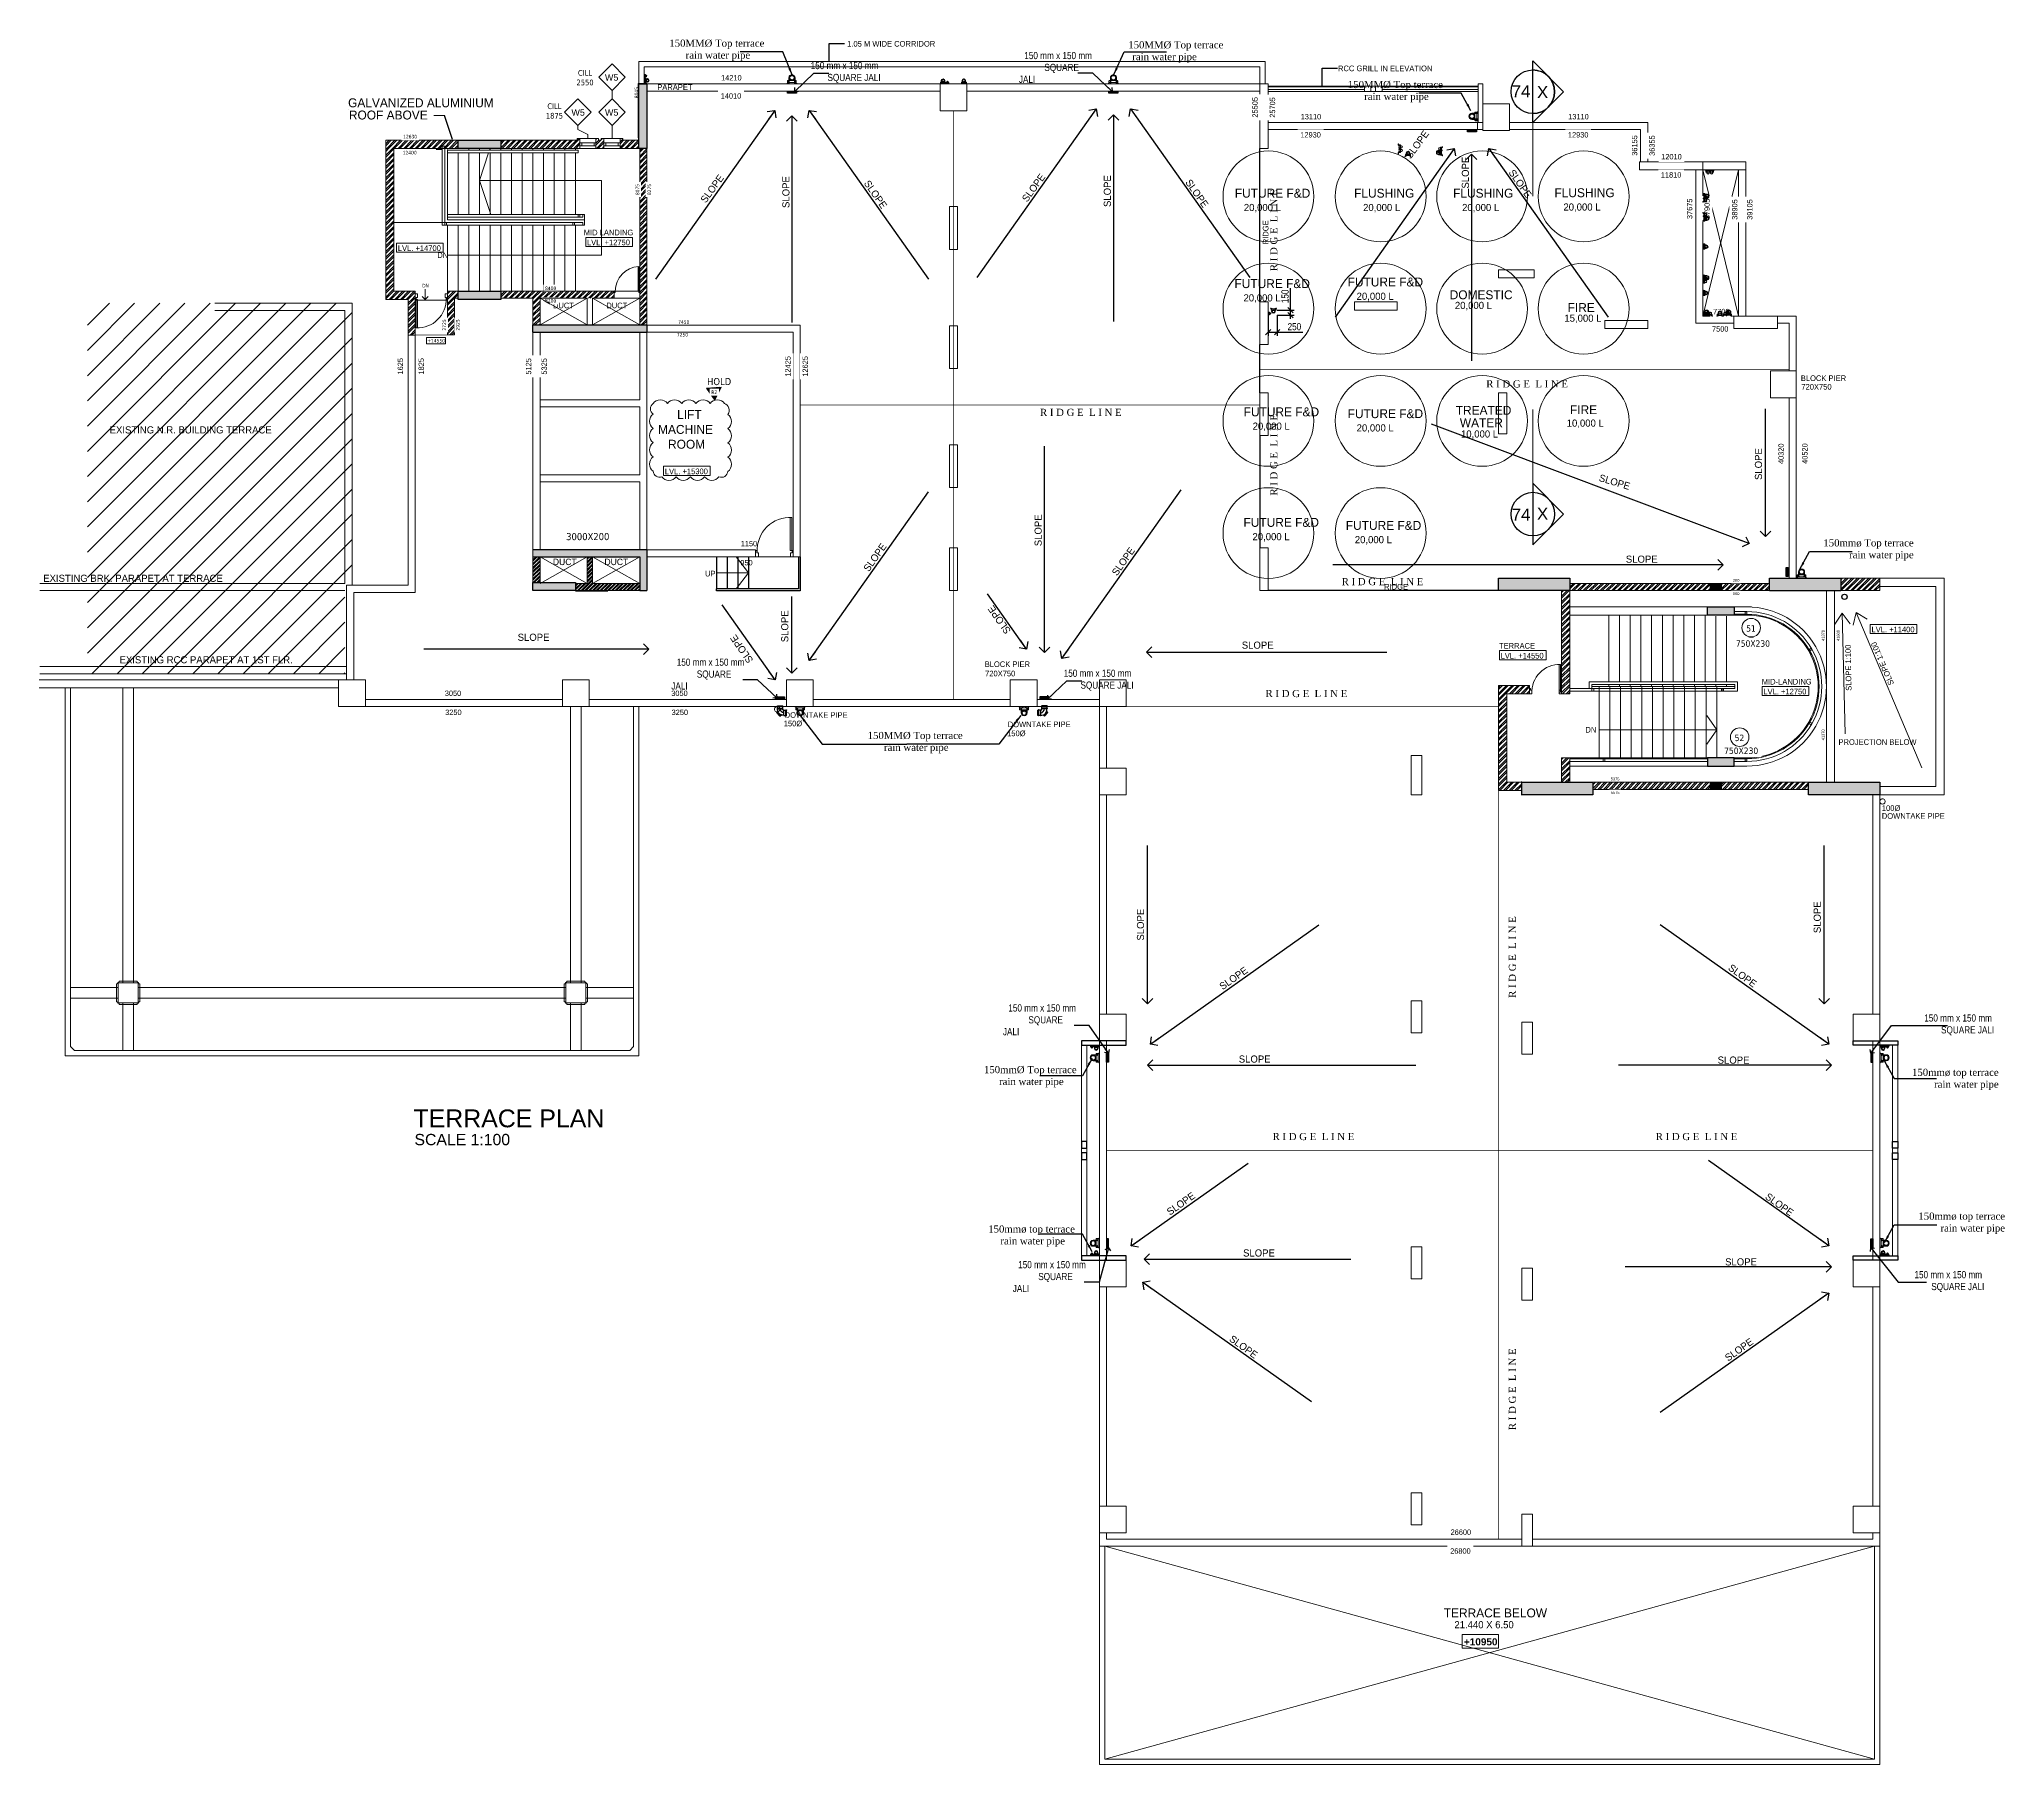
# Model space of a CAD drawing. Header units: inches. Extents: x 5899882 to 5988838, y -468923 to -96891.
# Drawn here: x 5928335 to 5983480, y -468923 to -420536 of the extents above; entities that cross this region are included whole.
import ezdxf

# ---------------------------------------------------------------- set-up
doc = ezdxf.new("R2010")
doc.units = ezdxf.units.IN
doc.header["$MEASUREMENT"] = 0
doc.linetypes.add('1', pattern=[0])
doc.layers.get('Defpoints').update_dxf_attribs({"color": 8})
for name, color, linetype in [('0 - SLC - RIDGE LINE', 7, 'Continuous'), ('0 slc 75mm  rean water pipe', 5, 'Continuous'), ('0 slc Rwp sloape', 7, 'Continuous'), ('0 slc Square jali', 140, 'Continuous'), ('0- SLC - SLOPE', 4, 'Continuous'), ('0- SLC ARCH LAYOUT', 7, 'Continuous'), ('0- SLC DIMENSION', 7, 'Continuous'), ('0- SLC HIDE BOX & CUTOUT', 6, 'Continuous'), ('0-SLC- Waste water down take', 6, 'Continuous'), ('0-SLC-100 MM Soil Down take', 190, 'Continuous'), ('0-SLC-100mm Soil Pipe', 190, 'Continuous'), ('0-SLC-Antisyphone downtake', 1, 'Continuous'), ('0-SLC-DOMESTIC LINE', 5, 'DOMESTIC_LINE'), ('0-SLC-Drinking water downtake', 3, 'Continuous'), ('0-SLC-FLUSHING-WS', 4, 'FLUSHING LINE'), ('0-SLC-leader', 7, 'Continuous'), ('ARLC-CNTR LINE', 8, 'Continuous'), ('ARLC-ELE2', 8, 'Continuous'), ('ARLC-PHASING', 8, 'Continuous'), ('ELE 1', 8, 'Continuous'), ('P-TEXT', 7, 'Continuous'), ('Phe floor wash', 7, 'Continuous'), ('rwp', 5, 'Continuous')]:
    doc.layers.add(name, color=color, linetype=linetype)
for name, color, linetype, lineweight in [('0-SLC-CLAMPS', 7, 'Continuous', 9), ('0-SLC-P-Angle', 6, 'Continuous', 0), ('ARLC-COL', 8, 'Continuous', 30), ('ARLC-DIM0', 8, 'Continuous', 5), ('ARLC-DOOR-W', 8, 'Continuous', 5), ('ARLC-ELE0', 8, 'Continuous', 9), ('ARLC-ELE1', 8, 'Continuous', 13), ('ARLC-EXIST', 8, 'Continuous', 5), ('ARLC-GRILL', 8, 'Continuous', 9), ('ARLC-HATCH-C', 8, 'Continuous', 5), ('ARLC-PLASTER', 251, 'Continuous', 0), ('ARLC-RCC', 8, 'Continuous', 25), ('ARLC-TEXT0', 8, 'Continuous', 20), ('ARLC-WALL', 8, 'Continuous', 15), ('ARLC-WIN.NO.', 8, 'Continuous', 15)]:
    doc.layers.add(name, color=color, linetype=linetype, lineweight=lineweight)
doc.styles.add('ARIAL', font='tahoma.ttf')
doc.styles.add('BDM', font='arial.ttf')
doc.styles.add('DIM', font='times.ttf')
doc.styles.add('NJ', font='times.ttf')
doc.styles.add('ROMANTIC', font='romantic.ttf')
doc.styles.get("Standard").update_dxf_attribs({"font": 'arial.ttf'})
doc.styles.add('swati', font='GOTHIC.TTF')
doc.styles.add('swis cn bt', font='swissc.ttf')
doc.styles.add('TI', font='swissc.ttf')
doc.linetypes.add('DOMESTIC_LINE', pattern='A,0.5,-0.2,["DWS",ARIAL,S=0.1,R=0,X=-0.1,Y=-0.05],-0.25', length=0.95)
doc.linetypes.add('FLUSHING LINE', pattern='A,25748069.66213501,-5060030.462451,["FLU ",NJ,S=6000000.0,R=359.997433,X=0,Y=-2647533.13565],-21261611.103311,21050046.072279', length=73119757.30017604)
doc.dimstyles.new('DIM 100', dxfattribs={"dimscale": 100, "dimtxt": 1.5, "dimasz": 1.2, "dimexe": 1.5, "dimexo": 1.5, "dimgap": 0.4, "dimtad": 0, "dimdec": 0, "dimzin": 9, "dimdsep": 46, "dimtxsty": 'ARIAL', "dimblk": 'ARCHTICK', "dimblk1": 'ARCHTICK', "dimblk2": 'ARCHTICK', "dimcen": 2.5, "dimdle": 0.5, "dimclrd": 1, "dimclre": 251, "dimclrt": 4, "dimadec": 1, "dimazin": 0, "dimtfac": 1, "dimtdec": 0, "dimtmove": 2, "dimatfit": 3, "dimldrblk": 'ARCHTICK', "dimfxl": 1, "dimtzin": 0, "dimlwd": 5, "dimlwe": 5, "dimarcsym": 0})
doc.dimstyles.new('DIM 50', dxfattribs={"dimtxt": 100, "dimasz": 100, "dimexe": 0, "dimexo": 0, "dimgap": 100, "dimtad": 0, "dimdec": 3, "dimlfac": 50, "dimzin": 9, "dimdsep": 46, "dimtxsty": 'ARIAL', "dimblk1": 'ARCHTICK', "dimblk2": 'ARCHTICK', "dimsah": 1, "dimcen": 1, "dimclrd": 1, "dimclre": 8, "dimclrt": 4, "dimadec": 3, "dimazin": 0, "dimtfac": 1, "dimtmove": 0, "dimatfit": 3, "dimldrblk": 'ARCHTICK', "dimfxl": 1, "dimfxlon": 1, "dimtolj": 1, "dimtzin": 0, "dimarcsym": 0})
doc.dimstyles.new('SLC', dxfattribs={"dimtxt": 200, "dimasz": 150, "dimexe": 100, "dimexo": 0, "dimgap": 50, "dimtad": 1, "dimdec": 0, "dimrnd": 5, "dimzin": 1, "dimdsep": 46, "dimtxsty": 'swis cn bt', "dimblk": 'OBLIQUE', "dimcen": 60, "dimdle": 100, "dimclrd": 256, "dimclre": 256, "dimclrt": 256, "dimazin": 0, "dimtfac": 1, "dimtdec": 0, "dimtofl": 0, "dimtmove": 0, "dimatfit": 3, "dimfxl": 0.18, "dimtolj": 1, "dimtzin": 0, "dimarcsym": 0})
doc.dimstyles.get("Standard").update_dxf_attribs({"dimtxt": 200, "dimasz": 200, "dimexe": 0.18, "dimexo": 0.0625, "dimgap": 0.09, "dimtad": 0, "dimdec": 0, "dimrnd": 5, "dimzin": 0, "dimdsep": 46, "dimtxsty": 'Standard', "dimblk": 'OBLIQUE', "dimcen": 0.09, "dimadec": 0, "dimazin": 0, "dimtfac": 1, "dimtdec": 0, "dimtofl": 0, "dimtmove": 0, "dimatfit": 3, "dimfxl": 1, "dimtolj": 1, "dimtzin": 0, "dimarcsym": 0})
doc.dimstyles.new('Standard$7', dxfattribs={"dimtxt": 250, "dimasz": 800, "dimexe": 200, "dimexo": 100, "dimgap": 100, "dimtad": 1, "dimdec": 0, "dimrnd": 5, "dimzin": 0, "dimdsep": 46, "dimtxsty": 'ROMANTIC', "dimblk": 'ARCHTICK', "dimcen": 0.09, "dimdle": 150, "dimclrd": 251, "dimclre": 251, "dimclrt": 6, "dimadec": 0, "dimazin": 0, "dimtfac": 1, "dimtdec": 0, "dimtofl": 0, "dimtmove": 0, "dimatfit": 3, "dimldrblk": 'OPEN90', "dimfxl": 1, "dimtolj": 1, "dimtzin": 0, "dimarcsym": 0})
pattern_1 = [(45, (-5393149.5, 96939), (-79.549513, 79.549513), []), (45, (-5393096.47, 96939), (-79.549513, 79.549513), [])]
pattern_2 = [(45, (-6701109.66, 123953.09), (-79.5495129, 79.5495129), []), (45, (-6701056.62, 123953.09), (-79.5495129, 79.5495129), [])]
pattern_3 = [(45, (-6946184.15, 95591.56), (-79.5495129, 79.5495129), []), (45, (-6946131.12, 95591.56), (-79.5495129, 79.5495129), [])]
pattern_4 = [(45, (-6946184.11, 95591.56), (-79.5495129, 79.5495129), []), (45, (-6946131.08, 95591.56), (-79.5495129, 79.5495129), [])]

# ---------------------------------------------------------------- blocks, each defined once
blk = doc.blocks.new('_ArchTick')
at = {"color": 0, "linetype": 'ByBlock', "const_width": 0.15}
blk.add_lwpolyline([(-0.5, -0.5), (0.5, 0.5)], dxfattribs=at)
blk = doc.blocks.new('jjuj')
at = {"layer": 'ARLC-DOOR-W', "ltscale": 0.1}
for p, q in [((5733136, -29654), (5733136, -29679)), ((5733286, -29654), (5733286, -29719))]:
    blk.add_line(p, q, dxfattribs=at)
blk.add_lwpolyline([(5733286, -29719), (5733186, -29719), (5733186, -29679), (5733136, -29679)], dxfattribs=at)
blk = doc.blocks.new('frame')
at = {"layer": 'ARLC-DOOR-W', "ltscale": 0.1}
for p, q in [((5733136, -31004), (5733136, -30979)), ((5733136, -31004), (5733286, -31004)), ((5733286, -31004), (5733286, -30939))]:
    blk.add_line(p, q, dxfattribs=at)
blk.add_lwpolyline([(5733286, -30939), (5733186, -30939), (5733186, -30979), (5733136, -30979)], dxfattribs=at)
blk = doc.blocks.new('gfhmk')
at = {"layer": 'ARLC-DOOR-W', "ltscale": 0.1}
for p, q in [((5733137, -36608), (5732262, -36608)), ((5733137, -36568), (5732263, -36568)), ((5733137, -36568), (5733137, -36608))]:
    blk.add_line(p, q, dxfattribs=at)
blk.add_arc((5733137, -36608), 875, 177.37973, 273.23303, dxfattribs=at)
blk = doc.blocks.new('BBB')
at = {"layer": 'ARLC-ELE0', "ltscale": 0.5}
blk.add_arc((5385590, -97077), 75, 88.4678, 270, dxfattribs=at)
at = {"layer": 'ARLC-ELE0', "ltscale": 0.001}
blk.add_arc((5385590, -97077), 75, 270, 91.5322, dxfattribs=at)
blk = doc.blocks.new('A$C26320260')
for points in [[(0, 951), (0, 801)], [(900, 951), (900, 801)]]:
    blk.add_lwpolyline(points)
at = {"layer": 'ARLC-DOOR-W', "ltscale": 0.1}
for p, q in [((26, 798), (26, 1)), ((66, 798), (26, 798)), ((66, 0), (66, 798))]:
    blk.add_line(p, q, dxfattribs=at)
at = {"layer": 'ARLC-DOOR-W'}
blk.add_line((863, 831), (875, 831), dxfattribs=at)
blk.add_arc((66, 798), 798, 267.1266, 2.4081, dxfattribs=at)
at = {"rotation": 90}
blk.add_blockref('jjuj', (-29654, -5732336), dxfattribs=at)
at = {"xscale": -1, "rotation": 270}
blk.add_blockref('jjuj', (30554, -5732336), dxfattribs=at)
blk = doc.blocks.new('A$C7CE91767')
at = {"layer": 'ARLC-COL'}
for points in [[(750, -750), (-500, -750), (-500, -875), (750, -875)], [(21150, -750), (22400, -750), (22400, -875), (21150, -875)], [(750, -6775), (-500, -6775), (-500, -6900), (750, -6900)], [(21150, -6775), (22400, -6775), (22400, -6900), (21150, -6900)]]:
    blk.add_lwpolyline(points, close=True, dxfattribs=at)
at = {"layer": 'ARLC-ELE1'}
for p, q in [((-500, -3763), (-500, -3888)), ((-350, -3888), (-350, -3763)), ((22250, -3888), (22250, -3763)), ((22400, -3763), (22400, -3888))]:
    blk.add_line(p, q, dxfattribs=at)
at = {"layer": 'ARLC-GRILL'}
for points in [[(-500, -3575), (-500, -875)], [(-350, -3575), (-350, -875)], [(22250, -3575), (22250, -875)], [(22400, -3575), (22400, -875)], [(-500, -6775), (-500, -4075)], [(-350, -6775), (-350, -4075)], [(22250, -6775), (22250, -4075)], [(22400, -6775), (22400, -4075)]]:
    blk.add_lwpolyline(points, dxfattribs=at)
at = {"layer": 'ARLC-RCC'}
for points in [[(-350, -3575), (-500, -3575), (-500, -3763), (-350, -3763)], [(22250, -3575), (22400, -3575), (22400, -3763), (22250, -3763)], [(-350, -3888), (-500, -3888), (-500, -4075), (-350, -4075)], [(22250, -3888), (22400, -3888), (22400, -4075), (22250, -4075)]]:
    blk.add_lwpolyline(points, close=True, dxfattribs=at)
blk = doc.blocks.new('an80')
for points in [[(-46, 0), (-46, 66), (-51, 66), (-51, 76), (-35, 76), (-35, 66), (-40, 66), (-40, 0)], [(46, 0), (46, 66), (51, 66), (51, 76), (35, 76), (35, 66), (40, 66), (40, 0)]]:
    blk.add_lwpolyline(points)
for radius in [46, 40]:
    blk.add_arc((0, 0), radius, 180, 360)
blk = doc.blocks.new('176')
at = {"layer": '0-SLC-CLAMPS', "elevation": 0}
for points in [[(-109, 77), (-109, 80, 0.414214), (-114, 85), (-114, 85), (-114, 66), (-61, 66, 0.414214), (-66, 71), (-103, 71, -0.414214)], [(-109, -76), (-109, -79, -0.414214), (-114, -85), (-114, -85), (-114, -65), (-61, -65, -0.414214), (-66, -70), (-103, -70, 0.414214)]]:
    blk.add_lwpolyline(points, format="xyb", close=True, dxfattribs=at)
blk.add_lwpolyline([(-93, 66), (-93, -65), (-61, -65), (-61, 66)], close=True, dxfattribs=at)
at = {"layer": 'rwp', "color": 5, "const_width": 5.36, "elevation": 0}
blk.add_lwpolyline([(-13, -42, 1), (-13, 38, 1)], format="xyb", close=True, dxfattribs=at)
at = {"layer": 'rwp', "color": 5}
for radius in [42.9, 37.5]:
    blk.add_circle((-13, -2, 0), radius, dxfattribs=at)
at = {"layer": '0-SLC-CLAMPS', "color": 6, "xscale": 1.0714285714286, "yscale": 1.0714285714286, "zscale": 1.0714285714286, "rotation": 90}
blk.add_blockref('an80', (-13, -2, 0), dxfattribs=at)
blk = doc.blocks.new('547')
at = {"layer": '0 slc Square jali', "ltscale": 500}
for points in [[(-127, 0), (-127, 54), (126, 54), (126, 0)], [(-121, 0), (-121, 54), (-117, 54), (-117, 0)], [(-112, 0), (-112, 54), (-107, 54), (-107, 0)], [(-102, 0), (-102, 54), (-97, 54), (-97, 0)], [(-92, 0), (-92, 54), (-87, 54), (-87, 0)], [(-82, 0), (-82, 54), (-77, 54), (-77, 0)], [(-72, 0), (-72, 54), (-67, 54), (-67, 0)], [(-62, 0), (-62, 54), (-57, 54), (-57, 0)], [(-52, 0), (-52, 54), (-47, 54), (-47, 0)], [(-42, 0), (-42, 54), (-37, 54), (-37, 0)], [(-32, 0), (-32, 54), (-27, 54), (-27, 0)], [(-22, 0), (-22, 54), (-17, 54), (-17, 0)], [(-12, 0), (-12, 54), (-8, 54), (-8, 0)], [(-2, 0), (-2, 54), (2, 54), (2, 0)], [(8, 0), (8, 54), (12, 54), (12, 0)], [(17, 0), (17, 54), (22, 54), (22, 0)], [(27, 0), (27, 54), (32, 54), (32, 0)], [(37, 0), (37, 54), (42, 54), (42, 0)], [(47, 0), (47, 54), (52, 54), (52, 0)], [(57, 0), (57, 54), (62, 54), (62, 0)], [(67, 0), (67, 54), (72, 54), (72, 0)], [(77, 0), (77, 54), (82, 54), (82, 0)], [(87, 0), (87, 54), (92, 54), (92, 0)], [(97, 0), (97, 54), (102, 54), (102, 0)], [(107, 0), (107, 54), (112, 54), (112, 0)], [(117, 0), (117, 54), (121, 54), (121, 0)]]:
    blk.add_lwpolyline(points, close=True, dxfattribs=at)
blk = doc.blocks.new('45 bend')
at = {"layer": '0 slc 75mm  rean water pipe'}
for p, q in [((-76, 53), (-79, 53)), ((-79, 53), (-79, -22)), ((-76, 55), (-76, -23)), ((-70, 57), (-74, 57)), ((-69, 55), (-69, -23)), ((-42, 53), (-69, 53)), ((-42, 53), (-42, -22)), ((-41, 53), (-40, 52)), ((-40, 52), (-40, -20)), ((-76, -22), (-79, -22)), ((-70, -25), (-74, -25)), ((-42, -22), (-69, -22)), ((-41, -21), (-40, -20)), ((-23, -68), (-23, -72)), ((56, -66), (-21, -66)), ((56, -74), (-21, -74)), ((-20, -39), (-18, -37)), ((55, -39), (-20, -39)), ((-20, -40), (-20, -66)), ((-20, -74), (-20, -77)), ((55, -77), (-20, -77)), ((53, -37), (-18, -37)), ((55, -39), (53, -37)), ((55, -40), (55, -66)), ((55, -74), (55, -77)), ((58, -68), (58, -72))]:
    blk.add_line(p, q, dxfattribs=at)
for points in [[(15, 65), (-4, 45)], [(19, 62), (4, 46)], [(24, 58), (9, 43)], [(65, 18), (15, 65)], [(28, 53), (15, 39)], [(33, 49), (20, 36)], [(37, 45), (25, 32)], [(42, 40), (30, 27)], [(46, 36), (34, 23)], [(51, 31), (38, 18)], [(56, 27), (42, 12)], [(60, 23), (45, 7)], [(65, 18), (45, -3)]]:
    blk.add_lwpolyline(points, dxfattribs=at)
for centre, radius, start, end in [((-74, 55), 1.87, 90, 180), ((-70, 55), 1.87, 0, 90), ((-42, 53), 0.625, 45, 90), ((-40, -42), 93.1, 67.7239, 90), ((-40, -42), 57.5, 2.5, 90), ((-37, -38), 93.2, 24.7894, 67.7106), ((-74, -23), 1.87, 180, 270), ((-70, -23), 1.87, 270, 0), ((-42, -21), 0.625, 270, 315), ((-40, -42), 22.6, 12.1697, 89.2901), ((-21, -68), 1.87, 90, 180), ((-21, -72), 1.87, 180, 270), ((-19, -40), 0.625, 135, 180), ((-40, -42), 93.1, 2.5, 24.7761), ((55, -40), 0.625, 0, 45), ((56, -68), 1.87, 0, 90), ((56, -72), 1.87, 270, 0)]:
    blk.add_arc(centre, radius, start, end, dxfattribs=at)
at = {"layer": '0 slc 75mm  rean water pipe', "color": 8}
blk.add_arc((-40, -42), 57.5, 2.5, 90, dxfattribs=at)
blk = doc.blocks.new('_Open90')
at = {"color": 0, "linetype": 'ByBlock', "lineweight": -2}
for p, q in [((0, 0), (-1, 0)), ((-0.5, 0.5), (0, 0)), ((0, 0), (-0.5, -0.5))]:
    blk.add_line(p, q, dxfattribs=at)
blk = doc.blocks.new('_OBLIQUE')
at = {"color": 0, "linetype": 'ByBlock'}
blk.add_line((-0.5, -0.5), (0.5, 0.5), dxfattribs=at)
blk = doc.blocks.new('121212222')
at = {"layer": '0-SLC-100 MM Soil Down take', "ltscale": 200}
h = blk.add_hatch(color=256, dxfattribs=at)
edge = h.paths.add_edge_path()
edge.add_arc((0.027, 0), 0.0265, 0, 180, ccw=False)
edge.add_arc((0, 0), 0.053, 360, 450)
edge.add_arc((0, 0), 0.053, 90, 180)
edge.add_arc((-0.026, 0), 0.0265, 180, 360)
blk.add_lwpolyline([(0, 0, -1), (0.053, 0, 0.414214), (0, 0.053, 0.414214), (-0.053, 0, 1)], format="xyb", close=True, dxfattribs=at)
for radius in [0.055, 0.053]:
    blk.add_circle((0, 0), radius, dxfattribs=at)
at = {"layer": '0-SLC-Antisyphone downtake', "ltscale": 10, "const_width": 0.00143}
for points in [[(-0.05, 0.102, -1), (0, 0.102, -1), (-0.05, 0.102)], [(-0.025, 0, -1), (0.025, 0, -1), (-0.025, 0)]]:
    blk.add_lwpolyline(points, format="xyb", dxfattribs=at)
at = {"layer": '0-SLC-CLAMPS'}
for points in [[(-0.102, 0.153), (-0.102, 0.159, 0.414214), (-0.106, 0.164), (-0.106, 0.164), (-0.106, 0.144), (-0.056, 0.144, 0.414214), (-0.061, 0.149), (-0.097, 0.149, -0.414214)], [(-0.019, 0.127), (-0.085, 0.127), (-0.085, 0.123), (-0.093, 0.123), (-0.093, 0.135), (-0.085, 0.135), (-0.085, 0.132), (-0.019, 0.132, -0.80169), (-0.019, 0.072), (-0.085, 0.072), (-0.085, 0.068), (-0.093, 0.068), (-0.093, 0.081), (-0.085, 0.081), (-0.085, 0.077), (-0.019, 0.077, 0.766137)], [(-0.102, -0.082), (-0.102, -0.088, -0.414214), (-0.106, -0.093), (-0.106, -0.093), (-0.106, -0.073), (-0.056, -0.073, -0.414214), (-0.061, -0.078), (-0.097, -0.078, 0.414214)]]:
    blk.add_lwpolyline(points, format="xyb", close=True, dxfattribs=at)
for points in [[(0, 0.062), (-0.085, 0.062), (-0.085, 0.067), (-0.096, 0.067), (-0.096, 0.049), (-0.085, 0.049), (-0.085, 0.055), (0, 0.055)], [(0, -0.055), (-0.085, -0.055), (-0.085, -0.049), (-0.096, -0.049), (-0.096, -0.067), (-0.085, -0.067), (-0.085, -0.062), (0, -0.062)]]:
    blk.add_lwpolyline(points, dxfattribs=at)
blk.add_lwpolyline([(-0.085, -0.073), (-0.085, 0.144), (-0.056, 0.144), (-0.056, -0.073)], close=True, dxfattribs=at)
for radius in [0.0616, 0.055]:
    blk.add_arc((0, 0), radius, 270, 90, dxfattribs=at)
blk = doc.blocks.new('80mm')
at = {"layer": '0-SLC- Waste water down take', "const_width": 5}
blk.add_lwpolyline([(-37.5, 0, 1), (37.5, 0, 1)], format="xyb", close=True, dxfattribs=at)
at = {"layer": '0-SLC- Waste water down take'}
for radius in [40, 35]:
    blk.add_circle((0, 0), radius, dxfattribs=at)
blk = doc.blocks.new('DSF')
at = {"layer": '0-SLC-CLAMPS'}
for points in [[(1498.45, 220.321), (1498.447, 220.321, -0.414214), (1498.442, 220.327), (1498.442, 220.327), (1498.461, 220.327), (1498.461, 220.274, -0.414214), (1498.456, 220.279), (1498.456, 220.316, 0.414214)], [(1498.604, 220.321), (1498.608, 220.321, 0.414214), (1498.613, 220.327), (1498.613, 220.327), (1498.593, 220.327), (1498.593, 220.274, 0.414214), (1498.599, 220.279), (1498.599, 220.316, -0.414214)]]:
    blk.add_lwpolyline(points, format="xyb", close=True, dxfattribs=at)
blk.add_lwpolyline([(1498.593, 220.306), (1498.461, 220.306), (1498.461, 220.274), (1498.593, 220.274)], close=True, dxfattribs=at)
at = {"layer": '0-SLC- Waste water down take', "lineweight": 0, "ltscale": 12, "xscale": 0.0010714285714286, "yscale": 0.0010714285714286, "zscale": 0.0010714285714286}
blk.add_blockref('80mm', (1498.524, 220.234), dxfattribs=at)
at = {"layer": '0-SLC-CLAMPS', "xscale": 0.0010714285714286, "yscale": 0.0010714285714286, "zscale": 0.0010714285714286}
blk.add_blockref('an80', (1498.524, 220.234), dxfattribs=at)
blk = doc.blocks.new('*D129')
at = {"layer": '0- SLC DIMENSION', "lineweight": -2, "transparency": 16777216}
for p, q in [((5963442, -428128), (5963442, -427513)), ((5963064, -428128), (5963542, -428128)), ((5963064, -428276), (5963542, -428276)), ((5963442, -428376), (5963442, -428128))]:
    blk.add_line(p, q, dxfattribs=at)
at = {"layer": 'Defpoints', "color": 0, "transparency": 16777216}
for p in [(5963064, -428128), (5963064, -428276), (5963442, -428128)]:
    blk.add_point(p, dxfattribs=at)
at = {"layer": '0- SLC DIMENSION', "lineweight": -2, "transparency": 16777216, "xscale": 150, "yscale": 150, "zscale": 150}
for p, rotation in [((5963442, -428128), 90), ((5963442, -428276), 270)]:
    blk.add_blockref('_OBLIQUE', p, dxfattribs=dict(at, rotation=rotation))
at = {"layer": '0- SLC DIMENSION', "transparency": 16777216, "insert": (5963289, -427745), "char_height": 200, "attachment_point": 5, "rotation": 90, "style": 'swis cn bt'}
blk.add_mtext('\\A1;150', dxfattribs=at)
blk = doc.blocks.new('*D130')
at = {"layer": '0- SLC DIMENSION', "lineweight": -2, "transparency": 16777216}
for p, q in [((5962814, -428276), (5962814, -428848)), ((5963064, -428276), (5963064, -428848)), ((5962814, -428748), (5963164, -428748)), ((5963064, -428748), (5963786, -428748))]:
    blk.add_line(p, q, dxfattribs=at)
at = {"layer": 'Defpoints', "color": 0, "transparency": 16777216}
for p in [(5962814, -428276), (5963064, -428276), (5962814, -428748)]:
    blk.add_point(p, dxfattribs=at)
at = {"layer": '0- SLC DIMENSION', "lineweight": -2, "transparency": 16777216, "xscale": 150, "yscale": 150, "zscale": 150, "rotation": 180}
blk.add_blockref('_OBLIQUE', (5962814, -428748), dxfattribs=at)
at = {"layer": '0- SLC DIMENSION', "lineweight": -2, "transparency": 16777216, "xscale": 150, "yscale": 150, "zscale": 150}
blk.add_blockref('_OBLIQUE', (5963064, -428748), dxfattribs=at)
at = {"layer": '0- SLC DIMENSION', "transparency": 16777216, "insert": (5963550, -428595), "char_height": 200, "attachment_point": 5, "style": 'swis cn bt'}
blk.add_mtext('\\A1;250', dxfattribs=at)
blk = doc.blocks.new('A$C4B502A18')
at = {"layer": 'ARLC-HATCH-C', "ltscale": 0.5}
h = blk.add_hatch(dxfattribs=at)
h.set_pattern_fill('ANSI32', color=256, scale=300, style=0)
h.set_pattern_definition(pattern_3)
h.paths.add_polyline_path([(-5100, 5374), (-6900, 5374), (-7130, 5374), (-7130, 5144), (-5100, 5144)])
h = blk.add_hatch(dxfattribs=at)
h.set_pattern_fill('ANSI32', color=256, scale=300, style=0)
h.set_pattern_definition(pattern_3)
h.paths.add_polyline_path([(-6900, 5144), (-7130, 5144), (-7130, 2928), (-6900, 2928)])
at = {"layer": 'ARLC-HATCH-C', "ltscale": 0.1}
for points in [[(-5100, 5144), (-4800, 5144), (-4500, 5144), (-4200, 5144), (-3900, 5144), (-3900, 5374), (-5100, 5374)], [(-5100, 913), (-5100, 1143), (-4800, 1143), (-4500, 1143), (-4200, 1143), (-4044, 1143), (-3900, 1143), (-3900, 944), (-3900, 913)], [(-3000, -6), (-3000, 194), (-2800, 194), (200, 194), (200, -6), (0, -6), (-2800, -6)], [(200, -7256), (0, -7256), (0, -7056), (0, -6307), (-2800, -6307), (-3000, -6307), (-3000, -6106), (-2800, -6106), (0, -6106), (200, -6106), (200, -7056)], [(-3000, -7256), (-3000, -7026), (-2700, -7026), (-2400, -7026), (-2100, -7026), (-1944, -7026), (-1800, -7026), (-1800, -7226), (-1800, -7256)], [(26095, -6906), (26095, -7256), (24095, -7256), (24095, -6906)], [(26095, -6906), (26095, -7256), (24095, -7256), (24095, -6906)], [(30345, -7256), (30345, -7056), (30045, -7056), (30045, -7256)], [(33695, -6906), (33695, -7256), (31695, -7256), (31695, -6906)], [(29956, -7945), (29956, -7715), (30706, -7715), (30706, -7945)], [(29956, -7945), (29956, -7715), (30706, -7715), (30706, -7945)], [(29956, -11946), (29956, -12176), (30706, -12176), (30706, -11946)], [(29956, -11946), (29956, -12176), (30706, -12176), (30706, -11946)], [(26745, -12632), (26745, -12982), (24745, -12982), (24745, -12632)], [(26745, -12632), (26745, -12982), (24745, -12982), (24745, -12632)], [(30345, -12831), (30345, -12632), (30045, -12632), (30045, -12831)], [(30345, -12831), (30345, -12632), (30045, -12632), (30045, -12831)], [(34795, -12632), (34795, -12982), (32795, -12982), (32795, -12632)]]:
    blk.add_hatch(color=256, dxfattribs=at).paths.add_polyline_path(points)
at = {"layer": 'ARLC-HATCH-C', "ltscale": 0.5}
h = blk.add_hatch(dxfattribs=at)
h.set_pattern_fill('ANSI32', color=256, scale=300, style=0)
h.set_pattern_definition(pattern_3)
h.paths.add_polyline_path([(-1680, 5144), (-1680, 5374), (-1680, 5374), (-1680, 5144)], flags=17)
h.paths.add_polyline_path([(-1680, 5144), (-1680, 5374), (-3900, 5374), (-3900, 5144)])
h = blk.add_hatch(dxfattribs=at)
h.set_pattern_fill('ANSI32', color=256, scale=300, style=0)
h.set_pattern_definition(pattern_1)
h.paths.add_polyline_path([(-720, 1143), (-3900, 1143), (-3900, 944), (-3000, 944), (-720, 944)])
h.paths.add_polyline_path([(200, 2030), (0, 2030), (0, 1174), (200, 1174)])
h.paths.add_polyline_path([(200, 5144), (0, 5144), (0, 2030), (200, 2030)])
h.paths.add_polyline_path([(200, 1174), (0, 1174), (0, 1143), (0, 194), (200, 194)])
h = blk.add_hatch(dxfattribs=at)
h.set_pattern_fill('ANSI32', color=256, scale=300, style=0)
h.set_pattern_definition(pattern_3)
edge = h.paths.add_edge_path()
edge.add_line((-1755, 5374), (-1755, 5424))
edge.add_line((-1755, 5424), (-1680, 5424))
edge.add_line((-1680, 5424), (-1680, 5144))
edge.add_line((-1680, 5144), (-1755, 5144))
h = blk.add_hatch(dxfattribs=at)
h.set_pattern_fill('ANSI32', color=256, scale=300, style=0)
h.set_pattern_definition(pattern_1)
h.paths.add_polyline_path([(-1005, 5374), (-1230, 5374), (-1230, 5144), (-1005, 5144)])
h.paths.add_polyline_path([(-1155, 5424), (-1230, 5424), (-1230, 5374), (-1155, 5374)])
h.paths.add_polyline_path([(-1005, 5424), (-1080, 5424), (-1080, 5374), (-1005, 5374)])
h = blk.add_hatch(dxfattribs=at)
h.set_pattern_fill('ANSI32', color=256, scale=300, style=0)
h.set_pattern_definition(pattern_1)
h.paths.add_polyline_path([(-30, 5374), (-480, 5374), (-555, 5374), (-555, 5144), (-30, 5144)])
h.paths.add_polyline_path([(-480, 5424), (-555, 5424), (-555, 5374), (-480, 5374)])
h = blk.add_hatch(dxfattribs=at)
h.set_pattern_fill('ANSI32', color=256, scale=300, style=0)
h.set_pattern_definition(pattern_3)
h.paths.add_polyline_path([(-6900, 2928), (-7130, 2928), (-7130, 1143), (-6900, 1143)])
h = blk.add_hatch(dxfattribs=at)
h.set_pattern_fill('ANSI32', color=256, scale=300, style=0)
h.set_pattern_definition(pattern_3)
h.paths.add_polyline_path([(-6300, 1143), (-6900, 1143), (-7130, 1143), (-7130, 913), (-6300, 913)])
h = blk.add_hatch(dxfattribs=at)
h.set_pattern_fill('ANSI32', color=256, scale=300, style=0)
h.set_pattern_definition(pattern_3)
h.paths.add_polyline_path([(-5375, 1143), (-5400, 1143), (-5400, 913), (-5375, 913)])
h = blk.add_hatch(dxfattribs=at)
h.set_pattern_fill('ANSI32', color=256, scale=300, style=0)
h.set_pattern_definition(pattern_3)
h.paths.add_polyline_path([(-5100, 1143), (-5375, 1143), (-5375, 913), (-5200, 913), (-5200, 944), (-5100, 944)])
at = {"layer": 'ARLC-HATCH-C', "ltscale": 0.01}
h = blk.add_hatch(dxfattribs=at)
h.set_pattern_fill('ANSI31', color=256, scale=4000, style=0)
h.set_pattern_definition([(45, (-5806113.9, 109606.97), (-353.55339, 353.55339), [])])
h.paths.add_polyline_path([(-8275, -9586), (-15501, -9586), (-15501, 804), (-8305, 804), (-8305, 804), (-8075, 804), (-8075, -7056), (-8275, -7056)])
at = {"layer": 'ARLC-HATCH-C', "ltscale": 0.5}
h = blk.add_hatch(dxfattribs=at)
h.set_pattern_fill('ANSI32', color=256, scale=300, style=0)
h.set_pattern_definition(pattern_4)
h.paths.add_polyline_path([(-6300, 913), (-6500, 913), (-6500, 194), (-6300, 194)], flags=17)
h = blk.add_hatch(dxfattribs=at)
h.set_pattern_fill('ANSI32', color=256, scale=300, style=0)
h.set_pattern_definition(pattern_3)
h.paths.add_polyline_path([(-5200, 913), (-5375, 913), (-5400, 913), (-5400, 194), (-5387, 194, 0.085288), (-5200, 515)])
h = blk.add_hatch(dxfattribs=at)
h.set_pattern_fill('ANSI32', color=256, scale=300, style=0)
h.set_pattern_definition(pattern_1)
h.paths.add_polyline_path([(-2800, 944), (-3000, 944), (-3000, 194), (-2800, 194)])
h = blk.add_hatch(dxfattribs=at)
h.set_pattern_fill('ANSI32', color=256, scale=300, style=0)
h.set_pattern_definition(pattern_3)
h.paths.add_polyline_path([(-6300, 194), (-6500, 194), (-6500, -87), (-6300, -87)])
h = blk.add_hatch(dxfattribs=at)
h.set_pattern_fill('ANSI32', color=256, scale=300, style=0)
h.set_pattern_definition(pattern_4)
h.paths.add_polyline_path([(-6300, 194), (-6500, 194), (-6500, -87), (-6300, -87)])
h = blk.add_hatch(dxfattribs=at)
h.set_pattern_fill('ANSI32', color=256, scale=300, style=0)
h.set_pattern_definition(pattern_3)
edge = h.paths.add_edge_path()
edge.add_line((-5200, 194), (-5387, 194))
edge.add_arc((-6229, 898), 1098, 319.0387, 320.1059, ccw=False)
edge.add_line((-5400, 178), (-5400, -86))
edge.add_line((-5400, -86), (-5200, -86))
edge.add_line((-5200, -86), (-5200, 194))
h = blk.add_hatch(dxfattribs=at)
h.set_pattern_fill('ANSI32', color=256, scale=300, style=0)
h.set_pattern_definition(pattern_3)
h.paths.add_polyline_path([(-5200, 515, -0.085292), (-5387, 194), (-5200, 194)])
at = {"layer": 'ARLC-HATCH-C'}
h = blk.add_hatch(color=256, dxfattribs=at)
h.dxf.hatch_style = 1
h.paths.add_polyline_path([(200, 194), (-3000, 194), (-3000, -6), (0, -6), (0, -6), (200, -6)])
at = {"layer": 'ARLC-HATCH-C', "ltscale": 0.5}
h = blk.add_hatch(dxfattribs=at)
h.set_pattern_fill('ANSI32', color=256, scale=200, style=0)
h.set_pattern_definition([(45, (-5393149.5, 96939), (-53.0330086, 53.0330086), []), (45, (-5393114.145, 96939), (-53.0330086, 53.0330086), [])])
h.paths.add_polyline_path([(-2800, -6307), (-3000, -6307), (-3000, -7026), (-2800, -7026)])
h = blk.add_hatch(dxfattribs=at)
h.set_pattern_fill('ANSI32', color=256, scale=200, style=0)
h.set_pattern_definition([(45, (-5638584.66, 103528.5), (-53.0330086, 53.0330086), []), (45, (-5638549.304, 103528.5), (-53.0330086, 53.0330086), [])])
h.paths.add_polyline_path([(-1325, -6307), (-1475, -6307), (-1475, -7056), (-1800, -7056), (-1800, -7256), (-303, -7256), (-303, -7056), (-1325, -7056)])
h.paths.add_polyline_path([(0, -7056), (0, -7056), (-303, -7056), (-303, -7256), (0, -7256)])
at = {"layer": 'ARLC-HATCH-C'}
h = blk.add_hatch(dxfattribs=at)
h.set_pattern_fill('ANSI32', color=256, scale=300, style=0)
h.set_pattern_definition(pattern_1)
h.paths.add_polyline_path([(26095, -7056), (26095, -7256), (30045, -7256), (30045, -7056)])
h = blk.add_hatch(dxfattribs=at)
h.set_pattern_fill('ANSI32', color=256, scale=300, style=0)
h.set_pattern_definition(pattern_1)
h.paths.add_polyline_path([(31695, -7056), (30345, -7056), (30345, -7256), (31695, -7256)])
h = blk.add_hatch(dxfattribs=at)
h.set_pattern_fill('ANSI32', color=256, scale=300, style=0)
h.set_pattern_definition(pattern_2)
h.paths.add_polyline_path([(33695, -6937), (33695, -7256), (34795, -7256), (34795, -6937)])
h.paths.add_polyline_path([(34795, -6937), (34795, -6906), (33695, -6906), (33695, -6937)])
h = blk.add_hatch(dxfattribs=at)
h.set_pattern_fill('ANSI32', color=256, scale=300, style=0)
h.set_pattern_definition(pattern_2)
h.paths.add_polyline_path([(26095, -7256), (25865, -7256), (25865, -10149), (26095, -10149)])
h = blk.add_hatch(dxfattribs=at)
h.set_pattern_fill('ANSI32', color=256, scale=300, style=0)
h.set_pattern_definition(pattern_2)
h.paths.add_polyline_path([(30086, -7256), (30336, -7256, 0.426511)])
h = blk.add_hatch(dxfattribs=at)
h.set_pattern_fill('ANSI32', color=256, scale=300, style=0)
h.set_pattern_definition(pattern_2)
h.paths.add_polyline_path([(24095, -11113), (24325, -11113), (24325, -10149), (24965, -10149), (24965, -9919), (24095, -9919)])
h.paths.add_polyline_path([(24325, -11113), (24095, -11113), (24095, -12861), (24735, -12861), (24735, -12632), (24325, -12632)])
h = blk.add_hatch(dxfattribs=at)
h.set_pattern_fill('ANSI32', color=256, scale=300, style=0)
h.set_pattern_definition([(45, (-6701109.66, 145044.18), (-79.5495129, 79.5495129), []), (45, (-6701056.62, 145044.18), (-79.5495129, 79.5495129), [])])
h.paths.add_polyline_path([(26745, -12632), (26745, -12831), (30045, -12831), (30045, -12632)])
h.paths.add_polyline_path([(30345, -12632), (30345, -12831), (32795, -12831), (32795, -12632)])
h.paths.add_polyline_path([(26095, -11946), (25865, -11946), (25865, -12632), (26095, -12632)])
at = {"layer": 'ARLC-CNTR LINE'}
for p, q in [((17400, 844), (17400, 5144)), ((17400, -1706), (17400, -356)), ((17400, -2906), (17400, -6056)), ((24095, -7256), (17630, -7256))]:
    blk.add_line(p, q, dxfattribs=at)
blk.add_circle((33801, -7430), 75, dxfattribs=at)
at = {"layer": 'ARLC-COL'}
for p, q in [((-3000, -6), (200, -6)), ((-3000, -6106), (200, -6106)), ((-3000, -6307), (0, -6307)), ((0, -6307), (0, -7256)), ((200, -6106), (200, -7256)), ((0, -7256), (200, -7256)), ((31695, -7256), (33695, -7256))]:
    blk.add_line(p, q, dxfattribs=at)
at = {"layer": 'ARLC-COL', "ltscale": 0.1}
blk.add_lwpolyline([(-5100, 5374), (-3900, 5374), (-3900, 5144), (-5100, 5144)], close=True, dxfattribs=at)
at = {"layer": 'ARLC-COL'}
for points in [[(-5100, 1143), (-3900, 1143), (-3900, 913), (-5100, 913)], [(-3000, -7026), (-1800, -7026), (-1800, -7256), (-3000, -7256)], [(26095, -6906), (26095, -7256), (24095, -7256), (24095, -6906)], [(26095, -6906), (26095, -7256), (24095, -7256), (24095, -6906)], [(30045, -7056), (30345, -7056), (30345, -7256), (30045, -7256)], [(29956, -7945), (29956, -7715), (30706, -7715), (30706, -7945)], [(29956, -7945), (29956, -7715), (30706, -7715), (30706, -7945)], [(29956, -11946), (29956, -12176), (30706, -12176), (30706, -11946)], [(29956, -11946), (29956, -12176), (30706, -12176), (30706, -11946)], [(26745, -12632), (26745, -12982), (24745, -12982), (24745, -12632)], [(26745, -12632), (26745, -12982), (24745, -12982), (24745, -12632)], [(30045, -12632), (30345, -12632), (30345, -12831), (30045, -12831)], [(30045, -12632), (30345, -12632), (30345, -12831), (30045, -12831)], [(34795, -12632), (34795, -12982), (32795, -12982), (32795, -12632)]]:
    blk.add_lwpolyline(points, close=True, dxfattribs=at)
for points in [[(-3000, -6), (-3000, 194), (200, 194), (200, -6)], [(31695, -7256), (31695, -6906), (33695, -6906), (33695, -7256)]]:
    blk.add_lwpolyline(points, dxfattribs=at)
at = {"layer": 'ARLC-DIM0'}
blk.add_lwpolyline([(375, -2008, -0.520567), (775, -2008, -0.520567), (1175, -2008, -0.520567), (1575, -2008, -0.520567), (1975, -2008, -0.520567), (2375, -2008, -0.520567), (2470, -2313, -0.520567), (2470, -2713, -0.520567), (2470, -3113, -0.520567), (2470, -3513, -0.520567), (2470, -3913, -0.520567), (2219, -4062, -0.520567), (1819, -4062, -0.520567), (1419, -4062, -0.520567), (1019, -4062, -0.520567), (619, -4062, -0.520567), (375, -3906, -0.520567), (375, -3506, -0.520567), (375, -3106, -0.520567), (375, -2706, -0.520567), (375, -2306, -0.520567)], format="xyb", close=True, dxfattribs=at)
at = {"layer": 'ARLC-DOOR-W'}
for p, q in [((-1680, 5299), (-1230, 5299)), ((-1680, 5219), (-1230, 5219)), ((-1630, 5299), (-1630, 5219)), ((-1280, 5299), (-1280, 5219)), ((-1005, 5299), (-555, 5299)), ((-1005, 5219), (-555, 5219)), ((-955, 5299), (-955, 5219)), ((-605, 5299), (-605, 5219)), ((-50, 1143), (-50, 1834)), ((-30, 1143), (-30, 1834)), ((-720, 1143), (-720, 1143)), ((-720, 1143), (-690, 1143)), ((-720, 1104), (-690, 1104)), ((-30, 1143), (-50, 1143)), ((-30, 1104), (0, 1104)), ((-5437, 944), (-5425, 944))]:
    blk.add_line(p, q, dxfattribs=at)
at = {"layer": 'ARLC-DOOR-W', "ltscale": 0.1}
for p, q in [((-6274, 911), (-6274, 114)), ((-6234, 911), (-6274, 911)), ((-6234, 113), (-6234, 911))]:
    blk.add_line(p, q, dxfattribs=at)
for points in [[(-690, 1104), (-690, 1143)], [(-30, 1104), (-30, 1143)]]:
    blk.add_lwpolyline(points, dxfattribs=at)
at = {"layer": 'ARLC-DOOR-W'}
for centre, radius, start, end in [((0, 1143), 690, 92.4919, 180), ((-6234, 911), 798, 267.1266, 2.4081)]:
    blk.add_arc(centre, radius, start, end, dxfattribs=at)
at = {"layer": 'ARLC-ELE0'}
for p, q in [((-30, 7584), (17550, 7584)), ((17400, 6953), (17400, 7434)), ((17550, 6953), (17550, 7584)), ((200, 6953), (8425, 6953)), ((9175, 6953), (17400, 6953)), ((20640, 6894), (20515, 6894)), ((20515, 6894), (20515, 6744)), ((20640, 6744), (20515, 6744)), ((20640, 6894), (20640, 6744)), ((23525, 6894), (20825, 6894)), ((23525, 6869), (20825, 6869)), ((23525, 6794), (20825, 6794)), ((23525, 6744), (20825, 6744)), ((-8185, 6228), (-8185, 6228)), ((27330, 5874), (28080, 5874)), ((-5550, 2994), (-5550, 5114)), ((-5400, 3144), (-5400, 5114)), ((-5100, 5019), (-5100, 3294)), ((-4800, 5144), (-4800, 5094)), ((-4800, 5019), (-4800, 3294)), ((-4800, 5019), (-4800, 3294)), ((-4500, 5144), (-4500, 5094)), ((-4500, 5019), (-4500, 3294)), ((-4500, 5019), (-4500, 3294)), ((-4200, 5144), (-4200, 5094)), ((-4200, 5019), (-4200, 3294)), ((-3900, 5144), (-3900, 5094)), ((-3900, 5019), (-3900, 3294)), ((-3600, 5144), (-3600, 5094)), ((-3600, 5019), (-3600, 3294)), ((-3300, 5144), (-3300, 5094)), ((-3300, 5019), (-3300, 3294)), ((-3000, 5144), (-3000, 5094)), ((-3000, 5019), (-3000, 3294)), ((-2700, 5144), (-2700, 5094)), ((-2700, 5019), (-2700, 3294)), ((-2400, 5144), (-2400, 5094)), ((-2400, 5019), (-2400, 3294)), ((-2100, 5144), (-2100, 5094)), ((-2100, 5019), (-2100, 3294)), ((-1800, 5144), (-1800, 5094)), ((-1800, 5019), (-1800, 3294)), ((-1680, 5424), (-1230, 5424)), ((-1680, 5144), (-1230, 5144)), ((-1005, 5424), (-555, 5424)), ((-1005, 5144), (-555, 5144)), ((29830, 4773), (31030, 4773)), ((29830, 4544), (31030, 4544)), ((30830, 4544), (30830, 444)), ((31030, 4773), (31030, 4544)), ((31030, 4544), (31030, 444)), ((-5550, 2994), (-1550, 2994)), ((-5400, 3294), (-1550, 3294)), ((-1550, 3144), (-5400, 3144)), ((-1550, 3144), (-5400, 3144)), ((-5400, 2994), (-5400, 1143)), ((-5100, 2994), (-5100, 1143)), ((-4800, 2994), (-4800, 1143)), ((-4500, 2994), (-4500, 1143)), ((-4200, 2994), (-4200, 1143)), ((-3900, 2994), (-3900, 1143)), ((-3600, 2994), (-3600, 1143)), ((-3300, 2994), (-3300, 1143)), ((-3000, 2994), (-3000, 1143)), ((-2700, 2994), (-2700, 1143)), ((-2400, 2994), (-2400, 1143)), ((-2100, 2994), (-2100, 1143)), ((-1800, 2994), (-1800, 1143)), ((-1550, 3294), (-1550, 3144)), ((-1550, 2994), (-1550, 3144)), ((-5400, 889), (-6300, 889)), ((-6300, -7107), (-6300, -87)), ((32445, -1846), (32445, -6886)), ((200, -3458), (200, -3658)), ((-6300, -4206), (-6300, -7256)), ((-2800, -6307), (-1475, -7056)), ((-1475, -6307), (-2800, -7056)), ((-1325, -6307), (0, -7056)), ((0, -6307), (-1325, -7056)), ((-8225, -7107), (-6500, -7107)), ((-8225, -9756), (-8225, -7107)), ((34795, -6906), (36470, -6906)), ((34795, -7136), (36365, -7136)), ((34815, -6906), (36595, -6906)), ((36365, -12752), (36365, -7136)), ((36595, -12982), (36595, -6906)), ((36595, -12857), (36595, -7031)), ((33295, -12632), (33295, -7268)), ((33525, -12632), (33525, -7268)), ((-11762, -9756), (-16849, -9756)), ((-13982, -9756), (-8450, -9756)), ((-8450, -10507), (-8450, -9756)), ((-11762, -9986), (-16849, -9986)), ((-16126, -9986), (-16126, -20304)), ((-16126, -9986), (-16126, -20176)), ((-15976, -20044), (-15976, -9986)), ((-15976, -19916), (-15976, -9986)), ((-14507, -18257), (-14507, -9986)), ((-14507, -18257), (-14507, -9986)), ((-14207, -18257), (-14207, -9986)), ((-14207, -18257), (-14207, -9986)), ((-13982, -9986), (-8450, -9986)), ((26711, -9945), (30721, -9945)), ((12896, -10507), (-8450, -10507)), ((-1943, -18257), (-1943, -10507)), ((-1643, -18257), (-1643, -10507)), ((-174, -20044), (-174, -10507)), ((-25, -10507), (-25, -20304)), ((12895, -10507), (12895, -12232)), ((12896, -19881), (12896, -10507)), ((30216, -11160), (29941, -10757)), ((30216, -11160), (26916, -11160)), ((30216, -11160), (29941, -11563)), ((12895, -12982), (12895, -19132)), ((34795, -12752), (36365, -12752)), ((34795, -19132), (34795, -12982)), ((34795, -12982), (36470, -12982)), ((34807, -12982), (36595, -12982)), ((-14636, -18385), (-15976, -18385)), ((-14636, -18685), (-15976, -18685)), ((-14078, -18257), (-14636, -18257)), ((-14636, -18257), (-14636, -18814)), ((-14078, -18814), (-14078, -18257)), ((-14078, -18385), (-2072, -18385)), ((-14078, -18685), (-2072, -18685)), ((-1514, -18257), (-2072, -18257)), ((-2072, -18257), (-2072, -18814)), ((-1514, -18814), (-1514, -18257)), ((-1514, -18385), (-174, -18385)), ((-1514, -18685), (-174, -18685)), ((-14636, -18814), (-14078, -18814)), ((-14507, -18814), (-14507, -20154)), ((-14207, -18814), (-14207, -20154)), ((-2072, -18814), (-1514, -18814)), ((-1943, -18814), (-1943, -20154)), ((-1643, -18814), (-1643, -20154)), ((-16126, -20304), (-25, -20304)), ((-15976, -20044), (-15866, -20154)), ((-15866, -20154), (-284, -20154)), ((-174, -20044), (-284, -20154)), ((12895, -26782), (12895, -32932)), ((34795, -33631), (34795, -26782)), ((21945, -34057), (24745, -34057))]:
    blk.add_line(p, q, dxfattribs=at)
at = {"layer": 'ARLC-ELE0', "ltscale": 0.5}
for p, q in [((30830, 444), (29830, 4544)), ((30830, 4544), (29830, 444)), ((-5468, 3069), (-6900, 3069)), ((-1325, 944), (0, 194)), ((0, 944), (-1325, 194)), ((31064, -7715), (30706, -7715)), ((31064, -7945), (30706, -7945)), ((31064, -11946), (30706, -11946)), ((31064, -12176), (30706, -12176)), ((34645, -34057), (13045, -40031)), ((13045, -34057), (34645, -40031))]:
    blk.add_line(p, q, dxfattribs=at)
at = {"layer": 'ARLC-ELE0', "ltscale": 0.002}
blk.add_line((-5400, 1143), (-5400, 913), dxfattribs=at)
at = {"layer": 'ARLC-ELE0', "ltscale": 0.01}
for p, q in [((0, 0), (0, -1906)), ((-6300, -87), (-5400, -86)), ((-2800, -1906), (0, -1906)), ((-2800, -2106), (0, -2106)), ((0, -2106), (0, -4006)), ((-2800, -2656), (-2800, -2656)), ((-2800, -3456), (-2800, -3456)), ((-2800, -4006), (0, -4006)), ((-2800, -4206), (0, -4206)), ((0, -4206), (0, -6106)), ((-2800, -5556), (-2800, -5556)), ((29956, -7715), (26095, -7715)), ((30736, -7715), (31194, -7715)), ((29956, -7945), (26095, -7945)), ((29956, -11946), (26095, -11946)), ((29956, -12176), (26095, -12176))]:
    blk.add_line(p, q, dxfattribs=at)
at = {"layer": 'ARLC-ELE0', "ltscale": 0.1}
blk.add_line((-6300, -2106), (-6300, -4006), dxfattribs=at)
at = {"layer": 'ARLC-ELE0', "ltscale": 0.008}
for p, q in [((27191, -7945), (27191, -9814)), ((27491, -7945), (27491, -9814)), ((27791, -7945), (27791, -9814)), ((28091, -7945), (28091, -9814)), ((28391, -7945), (28391, -9814)), ((28691, -7945), (28691, -9814)), ((28991, -7945), (28991, -9814)), ((29291, -7945), (29291, -9814)), ((29591, -7945), (29591, -9814)), ((29891, -7945), (29891, -9814)), ((30191, -7975), (30191, -9814)), ((30491, -7975), (30491, -9814)), ((27191, -9889), (27191, -9945)), ((27491, -9889), (27491, -9945)), ((27791, -9889), (27791, -9945)), ((28091, -9889), (28091, -9945)), ((28391, -9889), (28391, -9945)), ((28691, -9889), (28691, -9945)), ((28991, -9889), (28991, -9945)), ((29291, -9889), (29291, -9945)), ((29591, -9889), (29591, -9945)), ((29891, -9889), (29891, -9945)), ((30191, -9889), (30191, -9945)), ((30491, -9889), (30491, -9945)), ((26916, -9945), (26916, -10010)), ((26916, -10040), (26916, -10010)), ((26916, -10040), (26916, -11946)), ((27216, -9945), (27216, -10010)), ((27216, -10040), (27216, -10010)), ((27216, -10040), (27216, -11946)), ((27516, -9945), (27516, -10010)), ((27516, -10040), (27516, -10010)), ((27516, -10040), (27516, -11946)), ((27816, -9945), (27816, -10010)), ((27816, -10040), (27816, -10010)), ((27816, -10040), (27816, -11946)), ((28116, -9945), (28116, -10010)), ((28116, -10040), (28116, -10010)), ((28116, -10040), (28116, -11946)), ((28416, -9945), (28416, -10010)), ((28416, -10040), (28416, -10010)), ((28416, -10040), (28416, -11946)), ((28716, -9945), (28716, -10010)), ((28716, -10040), (28716, -10010)), ((28716, -10040), (28716, -11946)), ((29016, -9945), (29016, -10010)), ((29016, -10040), (29016, -10010)), ((29016, -10040), (29016, -11946)), ((29316, -9945), (29316, -10010)), ((29316, -10040), (29316, -10010)), ((29316, -10040), (29316, -11946)), ((29616, -9945), (29616, -10010)), ((29616, -10040), (29616, -10010)), ((29616, -10040), (29616, -11946)), ((29916, -9945), (29916, -10010)), ((29916, -10040), (29916, -10010)), ((29916, -10040), (29916, -11946)), ((30216, -9945), (30216, -10010)), ((30216, -10040), (30216, -10010)), ((30216, -10040), (30216, -11946))]:
    blk.add_line(p, q, dxfattribs=at)
at = {"layer": 'ARLC-ELE0', "ltscale": 0.001}
for p, q in [((-14686, -18281), (-14686, -18789)), ((-14661, -18281), (-14686, -18281)), ((-14103, -18206), (-14611, -18206)), ((-14611, -18206), (-14611, -18231)), ((-14103, -18206), (-14103, -18231)), ((-14053, -18281), (-14028, -18281)), ((-14028, -18281), (-14028, -18789)), ((-2122, -18281), (-2122, -18789)), ((-2097, -18281), (-2122, -18281)), ((-1539, -18206), (-2047, -18206)), ((-2047, -18206), (-2047, -18231)), ((-1539, -18206), (-1539, -18231)), ((-1489, -18281), (-1464, -18281)), ((-1464, -18281), (-1464, -18789)), ((-14661, -18789), (-14686, -18789)), ((-14611, -18864), (-14611, -18839)), ((-14103, -18864), (-14611, -18864)), ((-14103, -18864), (-14103, -18839)), ((-14053, -18789), (-14028, -18789)), ((-2097, -18789), (-2122, -18789)), ((-2047, -18864), (-2047, -18839)), ((-1539, -18864), (-2047, -18864)), ((-1539, -18864), (-1539, -18839)), ((-1489, -18789), (-1464, -18789))]:
    blk.add_line(p, q, dxfattribs=at)
at = {"layer": 'ARLC-ELE0'}
for points in [[(-30, 5374), (-30, 6953), (17400, 6953), (17400, 6953), (17400, 6953)], [(200, 6753), (8425, 6753)], [(9175, 6753), (17400, 6753)], [(23500, 5674), (23500, 5874), (23525, 5874), (23525, 6953), (23650, 6953), (23650, 5674), (23500, 5674)], [(23650, 6394), (24400, 6394), (24400, 5874), (28280, 5874), (28280, 4773), (29830, 4773), (29830, 444), (32445, 444), (32445, -6906)], [(17630, 5874), (23650, 5874)], [(17630, 5674), (23650, 5674)], [(24400, 5874), (28280, 5874), (28280, 4773)], [(24400, 5674), (28080, 5674), (28080, 4773)], [(29630, 4544), (29630, 244), (30695, 244)], [(31925, 244), (32245, 244), (32245, -1096)], [(32245, -1846), (32245, -6906)], [(-2168, -10306), (-7700, -10306)], [(4114, -10306), (-1418, -10306)], [(10396, -10306), (4864, -10306)], [(12895, -10306), (11146, -10306)], [(13096, -12232), (13096, -10507)], [(13096, -19132), (13096, -12982)], [(34595, -12982), (34595, -19132)], [(34795, -12982), (34795, -19132)], [(12895, -26031), (12896, -19881)], [(13095, -26031), (13096, -19881)], [(34595, -19881), (34595, -26031)], [(34795, -19881), (34795, -26031)], [(34795, -26782), (34795, -34057), (12895, -34057), (12895, -26031)], [(13095, -32932), (13095, -26782)], [(34595, -26782), (34595, -32932)], [(12895, -34057), (12895, -40181), (34795, -40181), (34795, -34057)], [(13045, -34057), (13045, -40031), (34645, -40031), (34645, -34057)], [(24745, -33856), (13095, -33856), (13095, -33682)], [(34595, -33682), (34595, -33856), (25045, -33856)]]:
    blk.add_lwpolyline(points, dxfattribs=at)
for points in [[(8425, 6204), (9175, 6204), (9175, 6953), (8425, 6953)], [(17400, 6953), (17630, 6953), (17630, 5144), (17400, 5144)], [(20330, 6894), (20515, 6894), (20515, 6744), (20330, 6744)], [(20640, 6894), (20825, 6894), (20825, 6744), (20640, 6744)], [(23650, 5644), (24400, 5644), (24400, 6394), (23650, 6394)], [(23650, 5644), (24400, 5644), (24400, 6394), (23650, 6394)], [(29830, 4773), (29830, 4544), (28050, 4544), (28050, 4773)], [(29830, 4773), (29830, 4544), (28050, 4544), (28050, 4773)], [(8915, 3514), (8915, 2314), (8685, 2314), (8685, 3514)], [(25095, 1744), (25095, 1514), (24095, 1514), (24095, 1744)], [(17630, 844), (17630, -356), (17400, -356), (17400, 844)], [(21250, 614), (20050, 614), (20050, 844), (21250, 844)], [(21250, 614), (20050, 614), (20050, 844), (21250, 844)], [(8915, 174), (8915, -1026), (8685, -1026), (8685, 174)], [(28280, 94), (27080, 94), (27080, 324), (28280, 324)], [(30695, 444), (30695, 94), (31925, 94), (31925, 444)], [(30695, 444), (30695, 94), (31925, 94), (31925, 444)], [(31724, -1096), (32445, -1096), (32445, -1846), (31724, -1846)], [(17630, -1706), (17630, -2906), (17400, -2906), (17400, -1706)], [(24095, -1706), (24325, -1706), (24325, -2856), (24095, -2856)], [(24095, -1706), (24325, -1706), (24325, -2856), (24095, -2856)], [(8915, -3166), (8915, -4366), (8685, -4366), (8685, -3166)], [(8915, -6056), (8915, -7256), (8685, -7256), (8685, -6056)], [(17630, -6056), (17630, -7256), (17400, -7256), (17400, -6056)], [(-8450, -10507), (-7700, -10507), (-7700, -9756), (-8450, -9756)], [(-8450, -10507), (-7700, -10507), (-7700, -9756), (-8450, -9756)], [(-2168, -10507), (-1418, -10507), (-1418, -9756), (-2168, -9756)], [(4114, -10507), (4864, -10507), (4864, -9756), (4114, -9756)], [(10396, -10507), (11146, -10507), (11146, -9756), (10396, -9756)], [(13645, -9756), (12895, -9756), (12895, -10507), (13645, -10507)], [(21645, -11882), (21945, -11882), (21945, -12982), (21645, -12982)], [(13645, -12232), (12895, -12232), (12895, -12982), (13645, -12982)], [(13645, -19132), (12895, -19132), (12895, -19881), (13645, -19881)], [(21645, -18756), (21945, -18756), (21945, -19656), (21645, -19656)], [(34795, -19132), (34045, -19132), (34045, -19881), (34795, -19881)], [(24745, -19356), (25045, -19356), (25045, -20257), (24745, -20257)], [(21645, -25656), (21945, -25656), (21945, -26556), (21645, -26556)], [(13645, -26031), (12895, -26031), (12895, -26782), (13645, -26782)], [(24745, -26256), (25045, -26256), (25045, -27156), (24745, -27156)], [(34795, -26031), (34045, -26031), (34045, -26782), (34795, -26782)], [(13645, -32932), (12895, -32932), (12895, -33682), (13645, -33682)], [(21945, -33456), (21645, -33456), (21645, -32556), (21945, -32556)], [(34795, -32932), (34045, -32932), (34045, -33682), (34795, -33682)], [(24745, -33156), (25045, -33156), (25045, -34057), (24745, -34057)], [(24745, -33156), (25045, -33156), (25045, -34057), (24745, -34057)]]:
    blk.add_lwpolyline(points, close=True, dxfattribs=at)
at = {"layer": 'ARLC-ELE0', "ltscale": 0.01}
blk.add_lwpolyline([(31187, -7945), (30736, -7945)], dxfattribs=at)
at = {"layer": 'ARLC-ELE0', "ltscale": 0.001}
for centre, radius, start, end in [((10785, -10581), 75, 0, 181.5322), ((10785, -10583), 75, 180, 1.5322), ((-14611, -18281), 50, 90, 180), ((-14103, -18281), 50, 0, 90), ((-2047, -18281), 50, 90, 180), ((-1539, -18281), 50, 0, 90), ((-14611, -18789), 50, 180, 270), ((-14103, -18789), 50, 270, 0), ((-2047, -18789), 50, 180, 270), ((-1539, -18789), 50, 270, 0)]:
    blk.add_arc(centre, radius, start, end, dxfattribs=at)
at = {"layer": 'ARLC-ELE1'}
for p, q in [((-720, 1143), (0, 1143)), ((-720, 944), (0, 944))]:
    blk.add_line(p, q, dxfattribs=at)
at = {"layer": 'ARLC-ELE1', "ltscale": 0.01}
for centre in [(17639, 3800), (17639, 652), (20787, 652), (17639, -2496), (20787, -2496), (17639, -5643), (20787, -5643)]:
    blk.add_circle(centre, 1274, dxfattribs=at)
at = {"layer": 'ARLC-ELE1'}
for centre in [(20787, 3800), (23635, 3800), (23635, 652), (26482, 652), (23635, -2496), (26482, -2496)]:
    blk.add_circle(centre, 1274, dxfattribs=at)
at = {"layer": 'ARLC-ELE2'}
for p, q in [((2150, -6309), (2150, -7209)), ((2450, -6309), (2450, -7209)), ((4450, -6309), (4450, -7209)), ((4500, -6309), (4500, -7259)), ((4450, -7209), (2150, -7209)), ((2150, -7259), (2150, -7209)), ((4500, -7259), (2150, -7259))]:
    blk.add_line(p, q, dxfattribs=at)
blk.add_lwpolyline([(-1800, -7259), (-900, -7259)], dxfattribs=at)
at = {"layer": 'ARLC-EXIST', "ltscale": 5}
for p, q in [((-11922, 804), (-8305, 804)), ((-11922, 804), (-8075, 804)), ((-11922, 604), (-8275, 604)), ((-8275, 604), (-8275, -7056)), ((-8275, 604), (-8275, -7056)), ((-8075, 804), (-8075, -7086)), ((-8075, 804), (-8075, -7086)), ((-16833, -7056), (-8275, -7056)), ((-16833, -7056), (-8275, -7056)), ((-16833, -7256), (-8275, -7256)), ((-16833, -7256), (-8275, -7256)), ((-16833, -9386), (-8275, -9386)), ((-16833, -9386), (-8225, -9386)), ((-16833, -9586), (-8225, -9586))]:
    blk.add_line(p, q, dxfattribs=at)
at = {"layer": 'ARLC-GRILL', "ltscale": 0.002}
for p, q in [((-5550, 5114), (-5550, 5206)), ((-5550, 5206), (-5475, 5206)), ((-5475, 5114), (-5475, 5206))]:
    blk.add_line(p, q, dxfattribs=at)
at = {"layer": 'ARLC-GRILL'}
for p, q in [((-5550, 2994), (-5550, 5114)), ((-5475, 3069), (-5475, 5114)), ((-5550, 2994), (-1600, 2994)), ((-5475, 3069), (-1600, 3069)), ((-1600, 2994), (-1600, 3069)), ((30721, -9889), (30721, -9999)), ((30796, -10074), (30796, -9814))]:
    blk.add_line(p, q, dxfattribs=at)
at = {"layer": 'ARLC-GRILL', "ltscale": 0.005}
for p, q in [((-5400, 5094), (-1725, 5094)), ((-5400, 5019), (-5400, 5094)), ((-5400, 5019), (-1725, 5019)), ((-1725, 5094), (-1725, 5019)), ((-5400, 3294), (-1600, 3294)), ((-5400, 3219), (-1600, 3219)), ((-1600, 3219), (-1600, 3294)), ((-1600, 3219), (-1600, 3294)), ((26717, -9999), (26717, -10074)), ((26767, -9999), (26767, -10074)), ((30355, -9999), (30355, -10074)), ((30405, -9999), (30405, -10074)), ((27028, -11971), (27028, -12046)), ((27078, -11971), (27078, -12046))]:
    blk.add_line(p, q, dxfattribs=at)
at = {"layer": 'ARLC-GRILL', "ltscale": 0.01}
for p, q in [((31064, -7845), (30706, -7845)), ((31064, -7920), (30706, -7920)), ((26636, -9814), (30796, -9814)), ((26711, -9889), (30721, -9889)), ((26095, -9999), (30721, -9999)), ((26095, -10074), (30796, -10074)), ((30367, -9999), (30367, -10074)), ((29956, -11971), (26095, -11971)), ((29956, -12046), (26095, -12046)), ((31064, -11971), (30706, -11971)), ((31064, -12046), (30706, -12046))]:
    blk.add_line(p, q, dxfattribs=at)
at = {"layer": 'ARLC-GRILL', "ltscale": 0.5}
for p, q in [((26636, -9814), (26636, -9999)), ((26711, -9889), (26711, -9999))]:
    blk.add_line(p, q, dxfattribs=at)
at = {"layer": 'ARLC-GRILL', "ltscale": 0.001}
for points in [[(-5470, 3069), (-5420, 3069), (-5420, 2994), (-5470, 2994)], [(-1880, 3069), (-1830, 3069), (-1830, 2994), (-1880, 2994)], [(-1730, 3294), (-1680, 3294), (-1680, 3219), (-1730, 3219)], [(31064, -7920), (31014, -7920), (31014, -7845), (31064, -7845)], [(31059, -7915), (31019, -7915), (31019, -7850), (31059, -7850)], [(31064, -12046), (31014, -12046), (31014, -11971), (31064, -11971)], [(31059, -12041), (31019, -12041), (31019, -11976), (31059, -11976)]]:
    blk.add_lwpolyline(points, close=True, dxfattribs=at)
at = {"layer": 'ARLC-GRILL'}
blk.add_point((32829, -8951), dxfattribs=at)
at = {"layer": 'ARLC-PLASTER', "ltscale": 0.5}
blk.add_line((-5712, 5114), (-5538, 5114), dxfattribs=at)
at = {"layer": 'ARLC-PLASTER'}
blk.add_line((24735, -12992), (24735, -12611), dxfattribs=at)
blk.add_line((24735, -12992), (24735, -12611), dxfattribs=at)
at = {"layer": 'ARLC-RCC'}
for p, q in [((-3000, 194), (200, 194)), ((-3000, -4), (0, -4)), ((-3000, -6), (0, -6))]:
    blk.add_line(p, q, dxfattribs=at)
at = {"layer": 'ARLC-TEXT0', "ltscale": 0.1}
blk.add_line((-5478, 6065), (-5777, 6065), dxfattribs=at)
at = {"layer": 'ARLC-TEXT0', "ltscale": 0.5}
for p, q in [((-3000, 4244), (-4500, 4244)), ((-6023, 913), (-6023, 1199)), ((-6023, 913), (-6103, 992)), ((-6023, 913), (-5942, 992))]:
    blk.add_line(p, q, dxfattribs=at)
for points in [[(-4242, 5019), (-4500, 4244), (-4183, 3294)], [(-4200, 5144), (-4217, 5094)], [(-5400, 2152), (-1079, 2152), (-1079, 4246), (-4500, 4244)]]:
    blk.add_lwpolyline(points, dxfattribs=at)
for points in [[(-6824, 2233), (-5514, 2233), (-5514, 2489), (-6824, 2489)], [(-1518, 2395), (-208, 2395), (-208, 2652), (-1518, 2652)], [(-5989, -331), (-5454, -331), (-5454, -157), (-5989, -157)], [(668, -4025), (1978, -4025), (1978, -3769), (668, -3769)], [(34525, -8461), (35835, -8461), (35835, -8204), (34525, -8204)], [(24117, -9195), (25427, -9195), (25427, -8939), (24117, -8939)], [(31490, -10201), (32800, -10201), (32800, -9945), (31490, -9945)]]:
    blk.add_lwpolyline(points, close=True, dxfattribs=at)
at = {"layer": 'ARLC-TEXT0'}
blk.add_lwpolyline([(23071, -36531), (24097, -36531), (24097, -36916), (23071, -36916)], close=True, dxfattribs=at)
at = {"layer": 'ARLC-WALL', "ltscale": 0.1}
for p, q in [((-7130, 5374), (-6900, 5374)), ((-7130, 5374), (-7130, 913)), ((-6900, 5374), (-5100, 5374)), ((-6900, 5144), (-5100, 5144)), ((-3900, 5374), (-1755, 5374)), ((-3900, 5144), (-1680, 5144)), ((-1230, 5374), (-1230, 5144)), ((-1155, 5374), (-1080, 5374)), ((-1155, 5144), (-1080, 5144)), ((-555, 5424), (-480, 5424)), ((-555, 5374), (-555, 5144)), ((-480, 5144), (-555, 5144)), ((-480, 5374), (-30, 5374)), ((-30, 5144), (-480, 5144)), ((0, 5144), (0, 1174)), ((0, 5144), (0, 194)), ((200, 5144), (200, 1174)), ((200, 5144), (200, 194)), ((-6900, 1143), (-6300, 1143)), ((-6300, 913), (-6300, 1143)), ((-5400, 1143), (-5100, 1143)), ((-5400, -86), (-5400, 1143)), ((-720, 944), (-720, 1143)), ((-7130, 913), (-6500, 913)), ((-6500, -87), (-6500, 913)), ((-6300, -87), (-6300, 913)), ((-5200, -86), (-5200, 944)), ((-5200, 944), (-5100, 944)), ((-3900, 944), (-3000, 944)), ((-3000, 194), (-3000, 944)), ((-1475, 944), (-1475, 194)), ((-1325, 944), (-1325, 194)), ((-1325, 944), (-720, 944)), ((-6500, -87), (-6300, -87)), ((-5400, -86), (-5200, -86)), ((-3000, -6), (-3000, -6309)), ((-2800, -6), (-2800, -6106)), ((4300, -9), (4300, -6309)), ((-3000, -6307), (-3000, -7026)), ((-2800, -6307), (-2800, -7026)), ((-1475, -6307), (-1475, -7056)), ((-1325, -6307), (-1325, -7056)), ((3250, -6109), (200, -6109)), ((3250, -6109), (3250, -6309)), ((-1800, -7056), (-1475, -7056)), ((-1325, -7056), (0, -7056)), ((26095, -7056), (31695, -7056)), ((31895, -6906), (33645, -6906)), ((33695, -6906), (34795, -6906)), ((34795, -7256), (34795, -6906)), ((-11922, -7256), (-8305, -7256)), ((-1800, -7256), (0, -7256)), ((25865, -10149), (25865, -7256)), ((26095, -7256), (31695, -7256)), ((26095, -10149), (26095, -7256)), ((33695, -7256), (34795, -7256)), ((24964, -9919), (24095, -9919)), ((24095, -9919), (24095, -12861)), ((24964, -10149), (24964, -9919)), ((24964, -10149), (24325, -10149)), ((24325, -10149), (24325, -12632)), ((25865, -10149), (26095, -10149)), ((25865, -12632), (25865, -11946)), ((26095, -11946), (25865, -11946)), ((26095, -12632), (26095, -11946)), ((24745, -12632), (24325, -12632)), ((26745, -12632), (30045, -12632)), ((30345, -12632), (32795, -12632)), ((24745, -12861), (24095, -12861)), ((26740, -12831), (30045, -12831)), ((30345, -12831), (32795, -12831))]:
    blk.add_line(p, q, dxfattribs=at)
at = {"layer": 'ARLC-WALL', "ltscale": 0.5}
for p, q in [((-30, 5374), (-30, 5144)), ((200, 5144), (0, 5144)), ((-3900, 944), (-3900, 1143)), ((-700, -9), (-900, -9)), ((-700, -9), (-900, -9))]:
    blk.add_line(p, q, dxfattribs=at)
at = {"layer": 'ARLC-WALL', "ltscale": 0.1}
for points in [[(-1755, 5374), (-1755, 5424), (-1680, 5424), (-1680, 5144), (-1755, 5144)], [(-1155, 5144), (-1155, 5144), (-1230, 5144), (-1230, 5424), (-1155, 5424), (-1155, 5374)], [(-1080, 5374), (-1080, 5424), (-1005, 5424), (-1005, 5144), (-1080, 5144), (-1080, 5144)], [(-480, 5144), (-555, 5144), (-555, 5424), (-480, 5424), (-480, 5374)], [(0, 1174), (0, 4444)], [(0, 1174), (0, 4444)], [(-1900, -6309), (-900, -6309)], [(3250, -6109), (200, -6109)]]:
    blk.add_lwpolyline(points, dxfattribs=at)
at = {"layer": 'ARLC-WIN.NO.'}
for p, q in [((-780, 7520), (-1153, 7147)), ((-1153, 7147), (-780, 6773)), ((-780, 6538), (-780, 6773)), ((-2114, 6165), (-1741, 6538)), ((-1741, 5792), (-2114, 6165)), ((-1741, 6538), (-1367, 6165)), ((-1367, 6165), (-1741, 5792)), ((-780, 6538), (-1153, 6165)), ((-1153, 6165), (-780, 5792)), ((-780, 5792), (-407, 6165)), ((-1741, 5674), (-1741, 5792)), ((-1455, 5535), (-1741, 5674)), ((-1455, 5535), (-1455, 5444))]:
    blk.add_line(p, q, dxfattribs=at)
blk.add_lwpolyline([(-780, 5792), (-780, 5444)], dxfattribs=at)
at = {"layer": 'ELE 1'}
for p, q in [((25058, 6125), (25058, 7346)), ((25058, -4499), (25058, -5720))]:
    blk.add_line(p, q, dxfattribs=at)
at = {"layer": 'ELE 1', "ltscale": 0.01, "const_width": 30}
for points in [[(25058, 6125), (25058, 3800)], [(25058, -4499), (25058, -2173)]]:
    blk.add_lwpolyline(points, dxfattribs=at)
at = {"layer": 'ELE 1'}
blk.add_lwpolyline([(25058, -5720), (25058, -5973), (25922, -5110), (25058, -4246), (25058, -4499, -1)], format="xyb", close=True, dxfattribs=at)
for centre in [(25058, 6736), (25058, -5110)]:
    blk.add_circle(centre, 611, dxfattribs=at)
at = {"rotation": 90}
blk.add_blockref('jjuj', (-35954, -5732223), dxfattribs=at)
at = {"xscale": -1, "rotation": 270}
blk.add_blockref('jjuj', (24254, -5732223), dxfattribs=at)
at = {"xscale": 0.88, "yscale": 0.88, "zscale": 0.88, "rotation": 270}
blk.add_blockref('gfhmk', (58013, 5035061), dxfattribs=at)
at = {"color": 1}
blk.add_blockref('A$C7CE91767', (12896, -19132), dxfattribs=at)
at = {"layer": 'ARLC-CNTR LINE', "rotation": 90}
blk.add_blockref('BBB', (-93221, -5396172), dxfattribs=at)
at = {"layer": 'ARLC-CNTR LINE', "xscale": -1}
blk.add_blockref('BBB', (5420460, 83905), dxfattribs=at)
at = {"layer": 'ARLC-DOOR-W', "xscale": -1, "rotation": 90}
for name, p in [('jjuj', (-4690, 5723137)), ('frame', (-5139, 5723137))]:
    blk.add_blockref(name, p, dxfattribs=at)
at = {"layer": 'ARLC-PHASING', "ltscale": 0.5, "insert": (1196, -79), "char_height": 100, "attachment_point": 5, "style": 'ARIAL', "bg_fill": 2}
blk.add_mtext('7250', dxfattribs=at)
at = {"layer": 'ARLC-TEXT0'}
for s, height, style, p in [(' 1.05 M WIDE CORRIDOR', 158.4, 'swati', (5759, 8001)), ('RCC GRILL IN ELEVATION', 158.4, 'swati', (19590, 7311)), ('PARAPET', 158.4, 'swati', (490, 6785)), ('GALVANIZED ALUMINIUM', 250, 'swati', (-8185, 6300)), ('ROOF ABOVE', 250, 'swati', (-8162, 5957)), ('FUTURE F&D', 250, 'swati', (16696, 3765)), ('FLUSHING ', 250, 'swati', (20042, 3765)), ('FLUSHING ', 250, 'swati', (22820, 3765)), ('FLUSHING ', 250, 'swati', (25663, 3778)), ('20,000 L', 200, 'swati', (16948, 3389)), ('20,000 L', 200, 'swati', (20294, 3389)), ('20,000 L', 200, 'swati', (23072, 3389)), ('20,000 L', 200, 'swati', (25915, 3402)), ('MID LANDING', 158.4, 'swati', (-1572, 2708)), ('LVL. +14700', 158.4, 'swati', (-6789, 2268)), ('LVL. +12750', 158.4, 'swati', (-1483, 2431)), ('FUTURE F&D', 250, 'swati', (16686, 1229)), ('FUTURE F&D', 250, 'swati', (19861, 1275)), ('DOMESTIC', 250, 'swati', (22724, 916)), ('DUCT', 158.4, 'swati', (-2438, 663)), ('DUCT', 158.4, 'swati', (-939, 663)), ('20,000 L', 200, 'swati', (16939, 854)), ('20,000 L', 200, 'swati', (20113, 899)), ('20,000 L', 200, 'swati', (22870, 643)), ('FIRE ', 250, 'swati', (26034, 558)), ('15,000 L', 200, 'swati', (25942, 285)), ('+14550', 100, 'ARIAL', (-5963, -297)), ('BLOCK PIER ', 158.4, 'swati', (32577, -1378)), ('FUTURE F&D', 250, 'swati', (16944, -2368)), ('FUTURE F&D', 250, 'swati', (19861, -2418)), ('TREATED', 250, 'swati', (22895, -2324)), ('FIRE ', 250, 'swati', (26099, -2307)), ('EXISTING N.R. BUILDING TERRACE', 200, 'swati', (-14875, -2848)), ('20,000 L', 200, 'swati', (17196, -2743)), ('20,000 L', 200, 'swati', (20113, -2793)), ('WATER', 250, 'swati', (23009, -2674)), ('10,000 L', 200, 'swati', (26007, -2657)), ('10,000 L', 200, 'swati', (23041, -2963)), ('LVL. +15300', 158.4, 'swati', (703, -3990)), ('FUTURE F&D', 250, 'swati', (16939, -5466)), ('FUTURE F&D', 250, 'swati', (19810, -5551)), ('20,000 L', 200, 'swati', (17191, -5842)), ('20,000 L', 200, 'swati', (20062, -5926)), ('DUCT', 180, 'swati', (-2439, -6540)), ('DUCT', 180, 'swati', (-992, -6540)), ('EXISTING BRK. PARAPET AT TERRACE', 200, 'swati', (-16739, -7010)), ('RIDGE', 158.4, 'swati', (20883, -7226)), ('LVL. +11400', 158.4, 'swati', (34560, -8425)), ('TERRACE', 158.4, 'swati', (24108, -8883)), ('EXISTING RCC PARAPET AT 1ST FLR.', 200, 'swati', (-14597, -9295)), ('BLOCK PIER ', 158.4, 'swati', (9677, -9399)), ('LVL. +14550', 158.4, 'swati', (24152, -9160)), ('MID-LANDING', 158.4, 'swati', (31481, -9889)), ('LVL. +12750', 158.4, 'swati', (31525, -10166)), ('150%%C', 158.4, 'swati', (4039, -11061)), ('DOWNTAKE PIPE', 158.4, 'swati', (4065, -10823)), ('DOWNTAKE PIPE', 158.4, 'swati', (10323, -11085)), ('150%%C', 158.4, 'swati', (10306, -11338)), ('DN', 158.4, 'swati', (26533, -11238)), (' PROJECTION BELOW', 158.4, 'swati', (33575, -11581)), ('100%%C', 158.4, 'swati', (34850, -13435)), ('DOWNTAKE PIPE', 158.4, 'swati', (34850, -13655)), ('TERRACE BELOW', 250, 'swati', (22558, -36051)), ('21.440 X 6.50', 200, 'swati', (22856, -36356))]:
    blk.add_text(s, height=height, dxfattribs=dict(at, style=style)).set_placement(p)
at = {"layer": 'ARLC-TEXT0', "style": 'swati'}
for s, rotation, p in [('RIDGE', 90, (17639, 2458)), ('SLOPE 1:100', 91.0217, (33999, -10064)), ('SLOPE 1:100', 113.3705, (35196, -9867))]:
    blk.add_text(s, height=158.4, rotation=rotation, dxfattribs=at).set_placement(p)
at = {"layer": 'ARLC-TEXT0'}
blk.add_text('SCALE 1:100', height=316.88, dxfattribs=at).set_placement((-6322, -22809))
at = {"layer": 'ARLC-TEXT0', "char_height": 158.4, "attachment_point": 5, "style": 'swati'}
for s, insert in [('\\A1;DN', (-5528, 2151)), ('\\A1;UP', (1977, -6780))]:
    blk.add_mtext(s, dxfattribs=dict(at, insert=insert))
at = {"layer": 'ARLC-TEXT0', "ltscale": 0.5, "insert": (-6011, 1298), "char_height": 100, "attachment_point": 5, "style": 'ARIAL'}
blk.add_mtext('\\A1;DN', dxfattribs=at)
at = {"layer": 'ARLC-TEXT0', "style": 'swati'}
for s, insert, char_height, width, attachment_point in [('\\pi1502;LIFT \\P\\pi967.3;MACHINE\\P\\pi1155; ROOM\\P\\pi902.5; ', (-455, -2193), 250, 3523.65, 1), ('{\\fArial|b1|i0|c0|p34;+10950}', (23125, -36839), 200, 475, 7)]:
    blk.add_mtext(s, dxfattribs=dict(at, insert=insert, char_height=char_height, width=width, attachment_point=attachment_point))
at = {"layer": 'ARLC-TEXT0', "insert": (-6351, -21806), "char_height": 500, "width": 13034.79, "attachment_point": 1}
blk.add_mtext('TERRACE PLAN ', dxfattribs=at)
at = {"layer": 'ARLC-WIN.NO.', "ltscale": 0.5, "char_height": 160, "attachment_point": 5, "style": 'ARIAL'}
for s, insert in [('CILL\\P2550', (-1536, 7128)), ('CILL\\P1875', (-2395, 6194))]:
    blk.add_mtext(s, dxfattribs=dict(at, insert=insert))
at = {"layer": 'ARLC-WIN.NO.', "char_height": 180, "width": 367.36}
for s, insert, attachment_point in [('\\pi1.6517;W5', (-980, 7043), 7), ('W5', (-1541, 6061), 9), ('\\pi1.6517;W5', (-980, 6061), 7)]:
    blk.add_mtext(s, dxfattribs=dict(at, insert=insert, attachment_point=attachment_point))
at = {"layer": 'ELE 1', "width": 4847.29, "style": 'BDM'}
for s, insert, char_height, attachment_point in [('74', (24990, 6580), 337.5, 9), ('X', (25488, 6556), 338, 9), ('74', (24990, -4954), 337.5, 3), ('X', (25488, -4930), 338, 3)]:
    blk.add_mtext(s, dxfattribs=dict(at, insert=insert, char_height=char_height, attachment_point=attachment_point))
at = {"layer": 'ARLC-DIM0'}
for points, override in [([(33737, -7892), (33817, -11268)], {"dimasz": 3, "dimclrd": 1, "dimldrblk": 'Open90'}), ([(34126, -7867), (35973, -12229)], {"dimasz": 3, "dimgap": 1, "dimtad": 0, "dimclrd": 1, "dimldrblk": 'Open90'})]:
    blk.add_leader(points, dimstyle='DIM 100', override=override, dxfattribs=at)
at = {"layer": 'ARLC-TEXT0', "ltscale": 0.1}
for points in [[(5316, 7584), (5316, 8087), (5746, 8089)], [(19147, 6894), (19147, 7397), (19576, 7399)], [(-5259, 5394), (-5478, 6065)]]:
    blk.add_leader(points, dimstyle='DIM 50', override={"dimasz": 5}, dxfattribs=at)
at = {"layer": 'ARLC-ELE0', "ltscale": 0.01, "insert": (-1460, -5742), "char_height": 200, "attachment_point": 5, "style": 'ARIAL', "bg_fill": 2}
blk.add_mtext('3000X200', dxfattribs=at)
at = {"layer": 'ARLC-PHASING', "ltscale": 0.5, "char_height": 100, "attachment_point": 5, "rotation": 90, "style": 'ARIAL', "bg_fill": 2}
for s, insert in [('8045', (-94, 6710)), ('8075', (-64, 3993)), ('2725', (-5485, 194))]:
    blk.add_mtext(s, dxfattribs=dict(at, insert=insert))
at = {"layer": 'ARLC-PHASING', "ltscale": 350, "attachment_point": 5, "style": 'swati', "bg_fill": 2}
for s, insert, char_height in [('14010', (2559, 6618), 150), ('12930', (18821, 5526), 150), ('12930', (26330, 5526), 150), ('11810', (28937, 4403), 150), ('7700', (30345, 570), 150), ('000', (30760, -7340), 80), ('3250', (-5231, -10670), 150), ('3250', (1123, -10670), 150), ('5575', (27367, -12921), 80), ('26600', (23037, -33662), 150)]:
    blk.add_mtext(s, dxfattribs=dict(at, insert=insert, char_height=char_height))
at = {"layer": 'ARLC-PHASING', "ltscale": 350, "attachment_point": 5, "rotation": 90, "style": 'swati', "bg_fill": 2}
for s, insert, char_height in [('25505', (17263, 6298), 150), ('36155', (27913, 5228), 150), ('37675', (29458, 3452), 150), ('39105', (31145, 3432), 150), ('1625', (-6718, -964), 150), ('1825', (-6132, -964), 150), ('5125', (-3121, -967), 150), ('40320', (32022, -3417), 150), ('40520', (32690, -3412), 150), ('41600', (33626, -8514), 80), ('41370', (33203, -11300), 80)]:
    blk.add_mtext(s, dxfattribs=dict(at, insert=insert, char_height=char_height))
at = {"layer": 'ARLC-PHASING', "ltscale": 0.5, "char_height": 100, "attachment_point": 5, "style": 'ARIAL', "bg_fill": 2}
for s, insert in [('12630', (-6445, 5476)), ('8200', (-2502, 873)), ('7450', (1233, 273))]:
    blk.add_mtext(s, dxfattribs=dict(at, insert=insert))
at = {"layer": 'ARLC-TEXT0', "char_height": 158.4, "attachment_point": 5, "style": 'swati', "bg_fill": 2}
for insert in [(33016, -1541), (10112, -9582)]:
    blk.add_mtext('720X750', dxfattribs=dict(at, insert=insert))
at = {"layer": 'ARLC-HATCH-C', "ltscale": 0.1}
blk.add_hatch(color=256, dxfattribs=at).paths.add_polyline_path([(-30, 5209), (-30, 6953), (200, 6953), (200, 6564), (200, 6164), (200, 5144), (-30, 5144)])
at = {"layer": 'ARLC-COL'}
blk.add_lwpolyline([(-30, 6953), (200, 6953), (200, 5144), (-30, 5144)], close=True, dxfattribs=at)
at = {"layer": 'ARLC-ELE0'}
for p, q in [((-30, 6953), (-30, 7584)), ((120, 6953), (120, 7434))]:
    blk.add_line(p, q, dxfattribs=at)
at = {"layer": 'ARLC-ELE0', "ltscale": 0.5}
blk.add_line((200, 6753), (937, 6753), dxfattribs=at)
at = {"layer": 'ARLC-ELE0'}
for points in [[(-8225, -9756), (-8225, -7107), (-6500, -7107), (-6500, -87)], [(-8025, -9756), (-8025, -7306), (-6300, -7306), (-6300, -87)]]:
    blk.add_lwpolyline(points, dxfattribs=at)
at = {"layer": 'ARLC-ELE1'}
blk.add_circle((26482, 3800), 1274, dxfattribs=at)
at = {"layer": 'ARLC-GRILL', "ltscale": 0.001}
for points in [[(32806, -10980), (32831, -10936), (32896, -10974), (32870, -11017)], [(32812, -10978), (32832, -10943), (32889, -10976), (32869, -11010)]]:
    blk.add_lwpolyline(points, close=True, dxfattribs=at)
at = {"layer": 'ARLC-PLASTER', "ltscale": 0.5}
blk.add_lwpolyline([(-42, 5444), (-42, 6964), (199, 6964)], dxfattribs=at)
at = {"layer": 'ARLC-WALL', "ltscale": 0.1}
blk.add_line((-1900, -6109), (-900, -6109), dxfattribs=at)
for points in [[(200, 191), (4500, 191), (4500, -6309), (200, -6309)], [(200, -9), (4300, -9), (4300, -6109)]]:
    blk.add_lwpolyline(points, dxfattribs=at)
at = {"layer": 'ARLC-WIN.NO.'}
for p, q in [((-407, 7147), (-780, 7520)), ((-780, 6773), (-407, 7147)), ((-407, 6165), (-780, 6538))]:
    blk.add_line(p, q, dxfattribs=at)
at = {"layer": 'ARLC-PHASING', "ltscale": 350, "attachment_point": 5, "style": 'swati', "bg_fill": 2}
for s, insert, char_height in [('14210', (2569, 7126), 150), ('13110', (18831, 6035), 150), ('13110', (26339, 6035), 150), ('7500', (30315, 82), 150), ('200', (30760, -6969), 80), ('3050', (-5241, -10136), 150), ('3050', (1113, -10136), 150), ('5375', (27365, -12536), 80), ('26800', (23025, -34191), 150)]:
    blk.add_mtext(s, dxfattribs=dict(at, insert=insert, char_height=char_height))
at = {"layer": 'ARLC-PHASING', "ltscale": 350, "attachment_point": 5, "rotation": 90, "style": 'swati', "bg_fill": 2}
for s, insert, char_height in [('25705', (17753, 6294), 150), ('36355', (28403, 5224), 150), ('37905', (29948, 3448), 150), ('38905', (30723, 3432), 150), ('5325', (-2682, -967), 150), ('41370', (33203, -8514), 80)]:
    blk.add_mtext(s, dxfattribs=dict(at, insert=insert, char_height=char_height))
at = {"layer": 'ARLC-PHASING', "ltscale": 0.5, "char_height": 100, "attachment_point": 5, "style": 'ARIAL', "bg_fill": 2}
for s, insert in [('12400', (-6457, 5027)), ('8400', (-2502, 1222))]:
    blk.add_mtext(s, dxfattribs=dict(at, insert=insert))
at = {"layer": 'ARLC-PHASING', "ltscale": 0.5, "char_height": 100, "attachment_point": 5, "rotation": 90, "style": 'ARIAL', "bg_fill": 2}
for s, insert in [('8275', (268, 3993)), ('2925', (-5103, 195))]:
    blk.add_mtext(s, dxfattribs=dict(at, insert=insert))
at = {"layer": 'ARLC-ELE0'}
for p, q in [((120, 7434), (17400, 7434)), ((20330, 6894), (17630, 6894)), ((20330, 6869), (17630, 6869)), ((20330, 6794), (17630, 6794)), ((20330, 6744), (17630, 6744))]:
    blk.add_line(p, q, dxfattribs=at)
at = {"layer": 'ARLC-ELE0', "ltscale": 0.5}
for p, q in [((-2800, 944), (-1475, 194)), ((-1475, 944), (-2800, 194))]:
    blk.add_line(p, q, dxfattribs=at)
at = {"layer": 'ARLC-ELE0', "ltscale": 0.01}
blk.add_line((-2800, -556), (-2800, -556), dxfattribs=at)
blk.add_line((-2800, -556), (-2800, -556), dxfattribs=at)
blk.add_line((-2800, -556), (-2800, -556), dxfattribs=at)
blk.add_lwpolyline([(-3000, -6), (-3000, 194), (200, 194), (200, -6106)], dxfattribs=at)
at = {"layer": 'ARLC-ELE0', "ltscale": 0.5}
for radius in [2231, 2001]:
    blk.add_arc((31064, -9945), radius, 270, 90.0001, dxfattribs=at)
at = {"layer": 'ARLC-GRILL', "ltscale": 0.001}
for points in [[(32806, -8910), (32831, -8954), (32896, -8916), (32870, -8873)], [(32812, -8912), (32832, -8947), (32889, -8914), (32869, -8880)]]:
    blk.add_lwpolyline(points, close=True, dxfattribs=at)
at = {"layer": 'ARLC-GRILL', "ltscale": 0.01}
for radius in [2101, 2026]:
    blk.add_arc((31064, -9945), radius, 270, 90.0001, dxfattribs=at)
at = {"layer": 'ARLC-WALL', "ltscale": 0.1}
for p, q in [((-6900, 5144), (-6900, 1143)), ((-720, 1143), (-3900, 1143)), ((-2800, 194), (-2800, 944)), ((-2800, 944), (-1475, 944))]:
    blk.add_line(p, q, dxfattribs=at)
at = {"layer": 'ELE 1'}
blk.add_lwpolyline([(25058, 7346), (25058, 7599), (25922, 6736), (25058, 5872), (25058, 6125, 1)], format="xyb", close=True, dxfattribs=at)
at = {"layer": 'ARLC-DIM0', "insert": (2226, -1394), "char_height": 200, "attachment_point": 5, "style": 'ARIAL', "bg_fill": 2}
blk.add_mtext('HOLD', dxfattribs=at)
at = {"layer": 'ARLC-PHASING', "ltscale": 350, "char_height": 150, "attachment_point": 5, "style": 'swati', "bg_fill": 2}
for s, insert in [('12010', (28947, 4912)), ('950', (2993, -6473))]:
    blk.add_mtext(s, dxfattribs=dict(at, insert=insert))
at = {"layer": 'ARLC-PHASING', "ltscale": 350, "insert": (4157, -967), "char_height": 150, "attachment_point": 5, "rotation": 90, "style": 'swati', "bg_fill": 2}
blk.add_mtext('12425', dxfattribs=at)
at = {"layer": 'ARLC-DIM0'}
h = blk.add_hatch(dxfattribs=at)
h.set_pattern_fill('ANSI31', color=256, scale=250, style=0)
h.set_pattern_definition([(45, (-5496487.914, 96939), (-22.09708691, 22.09708691), [])])
h.paths.add_polyline_path([(2279, -1548), (1874, -1581), (2106, -1915)])
blk.add_lwpolyline([(2279, -1548), (1874, -1581), (2106, -1915)], close=True, dxfattribs=at)
at = {"layer": 'ARLC-TEXT0', "ltscale": 0.5}
for points in [[(3050, -6759), (2150, -6759)], [(3050, -6759), (2700, -7209)]]:
    blk.add_lwpolyline(points, dxfattribs=at)
at = {"layer": 'ARLC-PHASING', "ltscale": 350, "insert": (4643, -967), "char_height": 150, "attachment_point": 5, "rotation": 90, "style": 'swati', "bg_fill": 2}
blk.add_mtext('12625', dxfattribs=at)
at = {"layer": 'ARLC-PHASING', "ltscale": 350, "insert": (3063, -5938), "char_height": 150, "attachment_point": 5, "style": 'swati', "bg_fill": 2}
blk.add_mtext('1150', dxfattribs=at)
at = {"layer": 'ARLC-TEXT0', "ltscale": 0.1, "char_height": 180, "attachment_point": 5, "style": 'ARIAL', "bg_fill": 2}
for insert in [(31233, -8742), (30902, -11748)]:
    blk.add_mtext('750X230', dxfattribs=dict(at, insert=insert))
at = {"layer": 'ARLC-ELE2'}
for p, q in [((2750, -6309), (2750, -7209)), ((3050, -6309), (3050, -7209))]:
    blk.add_line(p, q, dxfattribs=at)
at = {"layer": 'ARLC-TEXT0', "ltscale": 0.5}
blk.add_lwpolyline([(3050, -6759), (2700, -6309)], dxfattribs=at)
at = {"layer": 'ARLC-TEXT0', "ltscale": 0.1}
for centre in [(31184, -8296), (30861, -11366)]:
    blk.add_circle(centre, 260, dxfattribs=at)
at = {"layer": 'ARLC-DIM0', "xscale": 1.166665783850476, "yscale": 1.166665783850476, "zscale": 1.166665783850476, "rotation": 180}
blk.add_blockref('A$C26320260', (4300, -5200), dxfattribs=at)
at = {"layer": 'ARLC-PHASING', "ltscale": 0.5, "insert": (2090, -1692), "char_height": 100, "attachment_point": 5, "style": 'ARIAL', "bg_fill": 2}
blk.add_mtext('R2', dxfattribs=at)
at = {"layer": 'ARLC-TEXT0', "ltscale": 0.1, "char_height": 180, "attachment_point": 5, "style": 'ARIAL'}
for s, insert in [('51', (31178, -8317)), ('52', (30855, -11387))]:
    blk.add_mtext(s, dxfattribs=dict(at, insert=insert))

msp = doc.modelspace()

# ---------------------------------------------------------------- block references
at = {"layer": '0- SLC ARCH LAYOUT'}
msp.add_blockref('A$C4B502A18', (5945183.9, -428741.5), dxfattribs=at)

# ---------------------------------------------------------------- next in the draw order: linework, layer by layer
at = {"layer": '0 - SLC - RIDGE LINE', "color": 1, "ltscale": 8, "const_width": 20}
for points in [[(5953983.9, -422538), (5953983.9, -439048)], [(5962583.9, -423598), (5962583.9, -435998), (5969278.9, -435998)], [(5962583.9, -429798), (5977428.9, -429798)], [(5949683.7, -430793), (5962583.9, -430793)], [(5958280.3, -439248), (5969278.9, -439248)], [(5969278.9, -441603), (5969278.9, -462598)], [(5958279.5, -451698), (5979778.9, -451698)]]:
    msp.add_lwpolyline(points, dxfattribs=at)
at = {"layer": '0- SLC DIMENSION'}
msp.add_lwpolyline([(5975013.7, -426298), (5975013.7, -426398)], dxfattribs=at)
at = {"layer": '0- SLC HIDE BOX & CUTOUT', "const_width": 5}
msp.add_lwpolyline([(5963063.7, -428275.8), (5963063.7, -428128), (5962813.7, -428128), (5962813.7, -428275.8)], close=True, dxfattribs=at)
at = {"layer": '0-SLC-DOMESTIC LINE', "color": 5, "linetype": '1'}
for points, const_width in [([(5945343, -421563.3, 1), (5945377.2, -421563.3, 1), (5945343, -421563.3)], 3.2), ([(5953818.2, -421748.8, -1), (5953818.2, -421714.7, -1), (5953818.2, -421748.8)], 3.2), ([(5966524.9, -423650.4, 1), (5966578.3, -423650.4, 1), (5966524.9, -423650.4)], 5), ([(5975158, -424259.2, 1), (5975158, -424312.6, 1), (5975158, -424259.2)], 5), ([(5957865, -448787.2, -1), (5957865, -448821.3, -1), (5957865, -448787.2)], 3.2), ([(5980193.6, -448787.2, 1), (5980193.6, -448821.3, 1), (5980193.6, -448787.2)], 3.2), ([(5957865, -454608.8, 1), (5957865, -454574.7, 1), (5957865, -454608.8)], 3.2), ([(5980193.6, -454608.8, -1), (5980193.6, -454574.7, -1), (5980193.6, -454608.8)], 3.2)]:
    msp.add_lwpolyline(points, format="xyb", dxfattribs=dict(at, const_width=const_width))
at = {"layer": '0-SLC-Drinking water downtake', "ltscale": 0.02, "const_width": 5}
msp.add_lwpolyline([(5962852.9, -428226.3, -1), (5962887.1, -428226.3, -1), (5962852.9, -428226.3)], format="xyb", dxfattribs=at)
at = {"layer": '0-SLC-FLUSHING-WS', "color": 30, "linetype": 'ByBlock', "ltscale": 0.1, "const_width": 5.5}
for points in [[(5966524.9, -423551.9, -1), (5966578.3, -423551.9, -1), (5966524.9, -423551.9)], [(5975256.5, -424259.2, -1), (5975256.5, -424312.6, -1), (5975256.5, -424259.2)]]:
    msp.add_lwpolyline(points, format="xyb", dxfattribs=at)
at = {"layer": '0-SLC-P-Angle', "color": 0}
for points in [[(5945308.7, -421521.4), (5945308.7, -421511.6, 0.4142136), (5945303.9, -421506.7), (5945303.9, -421506.7), (5945303.9, -421531.1), (5945343, -421531.1, 0.4142136), (5945338.1, -421526.3), (5945313.6, -421526.3, -0.4142136)], [(5945308.7, -421605.7), (5945308.7, -421615.5, -0.4142136), (5945303.9, -421620.4), (5945303.9, -421620.4), (5945303.9, -421596), (5945343, -421596, -0.4142136), (5945338.1, -421600.9), (5945313.6, -421600.9, 0.4142136)], [(5945363.9, -421581.1), (5945318, -421581.1), (5945318, -421578.4), (5945312.6, -421578.4), (5945312.6, -421587), (5945318, -421587), (5945318, -421584.3), (5945363.9, -421584.3, 0.80169), (5945363.9, -421543.2), (5945318, -421543.2), (5945318, -421540.5), (5945312.6, -421540.5), (5945312.6, -421549.1), (5945318, -421549.1), (5945318, -421546.4), (5945363.9, -421546.4, -0.7661365)], [(5953775.8, -421783.1), (5953766, -421783.1, 0.4142136), (5953761.1, -421788), (5953761.1, -421788), (5953785.5, -421788), (5953785.5, -421748.8, 0.4142136), (5953780.6, -421753.7), (5953780.6, -421778.2, -0.4142136)], [(5953800.4, -421728), (5953800.4, -421773.9), (5953803.1, -421773.9), (5953803.1, -421779.2), (5953794.5, -421779.2), (5953794.5, -421773.9), (5953797.2, -421773.9), (5953797.2, -421728, -0.80169), (5953838.3, -421728), (5953838.3, -421773.9), (5953841, -421773.9), (5953841, -421779.2), (5953832.5, -421779.2), (5953832.5, -421773.9), (5953835.1, -421773.9), (5953835.1, -421728, 0.7661365)], [(5953860.1, -421783.1), (5953869.9, -421783.1, -0.4142136), (5953874.8, -421788), (5953874.8, -421788), (5953850.4, -421788), (5953850.4, -421748.8, -0.4142136), (5953855.2, -421753.7), (5953855.2, -421778.2, 0.4142136)], [(5966471.4, -423488.5), (5966471.4, -423473.3, 0.4142136), (5966463.7, -423465.6), (5966463.7, -423465.6), (5966463.7, -423503.8), (5966524.9, -423503.8, 0.4142136), (5966517.3, -423496.1), (5966479, -423496.1, -0.4142136)], [(5966557.5, -423524.1), (5966485.8, -423524.1), (5966485.8, -423528.3), (5966477.4, -423528.3), (5966477.4, -423514.9), (5966485.8, -423514.9), (5966485.8, -423519.1), (5966557.5, -423519.1, -0.80169), (5966557.5, -423583.3), (5966485.8, -423583.3), (5966485.8, -423587.5), (5966477.4, -423587.5), (5966477.4, -423574.1), (5966485.8, -423574.1), (5966485.8, -423578.3), (5966557.5, -423578.3, 0.7661365)], [(5966471.4, -423721.8), (5966471.4, -423737.1, -0.4142136), (5966463.7, -423744.7), (5966463.7, -423744.7), (5966463.7, -423706.6), (5966524.9, -423706.6, -0.4142136), (5966517.3, -423714.2), (5966479, -423714.2, 0.4142136)], [(5966557.5, -423678.3), (5966485.8, -423678.3), (5966485.8, -423674.1), (5966477.4, -423674.1), (5966477.4, -423687.5), (5966485.8, -423687.5), (5966485.8, -423683.3), (5966557.5, -423683.3, 0.80169), (5966557.5, -423619), (5966485.8, -423619), (5966485.8, -423614.8), (5966477.4, -423614.8), (5966477.4, -423628.2), (5966485.8, -423628.2), (5966485.8, -423624), (5966557.5, -423624, -0.7661365)], [(5975086.6, -424205.6), (5975071.4, -424205.6, -0.4142136), (5975063.7, -424198), (5975063.7, -424198), (5975101.9, -424198), (5975101.9, -424259.2, -0.4142136), (5975094.2, -424251.6), (5975094.2, -424213.3, 0.4142136)], [(5975130.2, -424291.8), (5975130.2, -424220.1), (5975134.4, -424220.1), (5975134.4, -424211.7), (5975121, -424211.7), (5975121, -424220.1), (5975125.2, -424220.1), (5975125.2, -424291.8, 0.80169), (5975189.5, -424291.8), (5975189.5, -424220.1), (5975193.6, -424220.1), (5975193.6, -424211.7), (5975180.3, -424211.7), (5975180.3, -424220.1), (5975184.4, -424220.1), (5975184.4, -424291.8, -0.7661365)], [(5975284.4, -424291.8), (5975284.4, -424220.1), (5975280.2, -424220.1), (5975280.2, -424211.7), (5975293.6, -424211.7), (5975293.6, -424220.1), (5975289.4, -424220.1), (5975289.4, -424291.8, -0.80169), (5975225.1, -424291.8), (5975225.1, -424220.1), (5975220.9, -424220.1), (5975220.9, -424211.7), (5975234.3, -424211.7), (5975234.3, -424220.1), (5975230.1, -424220.1), (5975230.1, -424291.8, 0.7661365)], [(5975319.9, -424205.6), (5975335.2, -424205.6, 0.4142136), (5975342.8, -424198), (5975342.8, -424198), (5975304.7, -424198), (5975304.7, -424259.2, 0.4142136), (5975312.3, -424251.6), (5975312.3, -424213.2, -0.4142136)], [(5962818.6, -428183.9), (5962818.6, -428174.1, 0.4142136), (5962813.7, -428169.2), (5962813.7, -428169.2), (5962813.7, -428193.6), (5962852.9, -428193.6, 0.4142136), (5962848, -428188.7), (5962823.5, -428188.7, -0.4142136)], [(5962818.6, -428268.2), (5962818.6, -428278, -0.4142136), (5962813.7, -428282.9), (5962813.7, -428282.9), (5962813.7, -428258.5), (5962852.9, -428258.5, -0.4142136), (5962848, -428263.3), (5962823.5, -428263.3, 0.4142136)], [(5962873.8, -428208.5), (5962827.9, -428208.5), (5962827.9, -428211.2), (5962822.5, -428211.2), (5962822.5, -428202.6), (5962827.9, -428202.6), (5962827.9, -428205.3), (5962873.8, -428205.3, -0.80169), (5962873.8, -428246.4), (5962827.9, -428246.4), (5962827.9, -428249.1), (5962822.5, -428249.1), (5962822.5, -428240.5), (5962827.9, -428240.5), (5962827.9, -428243.2), (5962873.8, -428243.2, 0.7661365)], [(5957823.1, -448752.9), (5957813.3, -448752.9, -0.4142136), (5957808.4, -448748), (5957808.4, -448748), (5957832.9, -448748), (5957832.9, -448787.2, -0.4142136), (5957828, -448782.3), (5957828, -448757.8, 0.4142136)], [(5957882.8, -448808), (5957882.8, -448762.1), (5957880.1, -448762.1), (5957880.1, -448756.8), (5957888.7, -448756.8), (5957888.7, -448762.1), (5957886, -448762.1), (5957886, -448808, -0.80169), (5957844.9, -448808), (5957844.9, -448762.1), (5957842.2, -448762.1), (5957842.2, -448756.8), (5957850.8, -448756.8), (5957850.8, -448762.1), (5957848.1, -448762.1), (5957848.1, -448808, 0.7661365)], [(5957907.5, -448752.9), (5957917.2, -448752.9, 0.4142136), (5957922.1, -448748), (5957922.1, -448748), (5957897.7, -448748), (5957897.7, -448787.2, 0.4142136), (5957902.6, -448782.3), (5957902.6, -448757.8, -0.4142136)], [(5980151.1, -448752.9), (5980141.4, -448752.9, -0.4142136), (5980136.5, -448748), (5980136.5, -448748), (5980160.9, -448748), (5980160.9, -448787.2, -0.4142136), (5980156, -448782.3), (5980156, -448757.8, 0.4142136)], [(5980175.8, -448808), (5980175.8, -448762.1), (5980178.4, -448762.1), (5980178.4, -448756.8), (5980169.9, -448756.8), (5980169.9, -448762.1), (5980172.6, -448762.1), (5980172.6, -448808, 0.80169), (5980213.7, -448808), (5980213.7, -448762.1), (5980216.4, -448762.1), (5980216.4, -448756.8), (5980207.8, -448756.8), (5980207.8, -448762.1), (5980210.5, -448762.1), (5980210.5, -448808, -0.7661365)], [(5980235.5, -448752.9), (5980245.2, -448752.9, 0.4142136), (5980250.1, -448748), (5980250.1, -448748), (5980225.7, -448748), (5980225.7, -448787.2, 0.4142136), (5980230.6, -448782.3), (5980230.6, -448757.8, -0.4142136)], [(5957823.1, -454643.1), (5957813.3, -454643.1, 0.4142136), (5957808.4, -454648), (5957808.4, -454648), (5957832.9, -454648), (5957832.9, -454608.8, 0.4142136), (5957828, -454613.7), (5957828, -454638.2, -0.4142136)], [(5957882.8, -454588), (5957882.8, -454633.9), (5957880.1, -454633.9), (5957880.1, -454639.2), (5957888.7, -454639.2), (5957888.7, -454633.9), (5957886, -454633.9), (5957886, -454588, 0.80169), (5957844.9, -454588), (5957844.9, -454633.9), (5957842.2, -454633.9), (5957842.2, -454639.2), (5957850.8, -454639.2), (5957850.8, -454633.9), (5957848.1, -454633.9), (5957848.1, -454588, -0.7661365)], [(5957907.5, -454643.1), (5957917.2, -454643.1, -0.4142136), (5957922.1, -454648), (5957922.1, -454648), (5957897.7, -454648), (5957897.7, -454608.8, -0.4142136), (5957902.6, -454613.7), (5957902.6, -454638.2, 0.4142136)], [(5980151.1, -454643.1), (5980141.4, -454643.1, 0.4142136), (5980136.5, -454648), (5980136.5, -454648), (5980160.9, -454648), (5980160.9, -454608.8, 0.4142136), (5980156, -454613.7), (5980156, -454638.2, -0.4142136)], [(5980175.8, -454588), (5980175.8, -454633.9), (5980178.4, -454633.9), (5980178.4, -454639.2), (5980169.9, -454639.2), (5980169.9, -454633.9), (5980172.6, -454633.9), (5980172.6, -454588, -0.80169), (5980213.7, -454588), (5980213.7, -454633.9), (5980216.4, -454633.9), (5980216.4, -454639.2), (5980207.8, -454639.2), (5980207.8, -454633.9), (5980210.5, -454633.9), (5980210.5, -454588, 0.7661365)], [(5980235.5, -454643.1), (5980245.2, -454643.1, -0.4142136), (5980250.1, -454648), (5980250.1, -454648), (5980225.7, -454648), (5980225.7, -454608.8, -0.4142136), (5980230.6, -454613.7), (5980230.6, -454638.2, 0.4142136)]]:
    msp.add_lwpolyline(points, format="xyb", close=True, dxfattribs=at)
for points in [[(5945343, -421596.1), (5945318.3, -421596.1), (5945318.3, -421531.1), (5945343, -421531.1)], [(5953785.4, -421748.8), (5953785.4, -421773.6), (5953850.4, -421773.6), (5953850.4, -421748.8)], [(5966524.9, -423503.8), (5966486.3, -423503.8), (5966486.3, -423605.1), (5966524.9, -423605.1)], [(5966524.9, -423706.6), (5966486.3, -423706.6), (5966486.3, -423605.1), (5966524.9, -423605.1)], [(5975101.9, -424259.2), (5975101.9, -424220.6), (5975203.4, -424220.5), (5975203.4, -424259.2)], [(5975304.7, -424259.2), (5975304.7, -424220.5), (5975203.4, -424220.5), (5975203.4, -424259.2)], [(5962852.9, -428193.5), (5962828.2, -428193.5), (5962828.2, -428258.5), (5962852.9, -428258.5)], [(5957897.8, -448787.2), (5957897.8, -448762.4), (5957832.9, -448762.4), (5957832.9, -448787.2)], [(5980160.7, -448787.2), (5980160.7, -448762.4), (5980225.7, -448762.4), (5980225.7, -448787.2)], [(5957897.8, -454608.8), (5957897.8, -454633.6), (5957832.9, -454633.6), (5957832.9, -454608.8)], [(5980160.7, -454608.8), (5980160.7, -454633.6), (5980225.7, -454633.6), (5980225.7, -454608.8)]]:
    msp.add_lwpolyline(points, close=True, dxfattribs=at)

# ---------------------------------------------------------------- next in the draw order: block references
at = {"layer": '0 slc 75mm  rean water pipe', "lineweight": -3, "yscale": 2, "zscale": 2}
for p, xscale, rotation in [((5949149.5, -439388.4), -2, 90.00000460984643), ((5956505.5, -439389.7), 2, 269.9999953901536)]:
    msp.add_blockref('45 bend', p, dxfattribs=dict(at, xscale=xscale, rotation=rotation))
at = {"layer": '0 slc Square jali', "color": 3}
for p, rotation in [((5949453.5, -421988), 180), ((5958473.6, -421988), 180), ((5968532.9, -423072.6), 180), ((5977404.4, -435471), 89.9996829967519), ((5958280.8, -449098), 269.9999999999999), ((5979778, -454298), 89.99999999999997)]:
    msp.add_blockref('547', p, dxfattribs=dict(at, rotation=rotation))
msp.add_blockref('547', (5949117.5, -439027.9), dxfattribs=at)
at = {"layer": '0 slc Square jali', "color": 3, "xscale": -1}
msp.add_blockref('547', (5956537.4, -439029.2), dxfattribs=at)
for p, rotation in [((5979778.9, -449098), 90.00000000000007), ((5958280.8, -454298), 270.0000000000001)]:
    msp.add_blockref('547', p, dxfattribs=dict(at, rotation=rotation))
at = {"layer": '0-SLC-100mm Soil Pipe', "color": 30, "yscale": 1000, "zscale": 1000}
for p, xscale, rotation in [((6165630.5, 1076835), -1000, 90), ((7452216.5, -201461.3), 1000, 180), ((4455751.3, -201461.3), -1000, 180), ((7465262.4, -203491.3), 1000, 180), ((6195340.4, -1924875.3), 1000, 90), ((6195340.4, -1926175.3), 1000, 90), ((7474013.4, -207971.3), 1000, 180), ((4459466.7, -234321.3), -1000, 180), ((7478591.8, -234321.3), 1000, 180)]:
    msp.add_blockref('DSF', p, dxfattribs=dict(at, xscale=xscale, rotation=rotation))
for p, xscale in [((4464438.5, -648401.7), 1000), ((4459466.7, -669074.7), 1000), ((7478591.8, -669074.7), -1000)]:
    msp.add_blockref('DSF', p, dxfattribs=dict(at, xscale=xscale))
at = {"layer": '0-SLC-CLAMPS', "yscale": 1.744186046511625, "zscale": 1.744186046511625}
for p, xscale, rotation in [((5949450, -421589.2, 0), 1.744186046511625, 89.99999999999999), ((5958470.1, -421589.2, 0), 1.744186046511625, 89.99999999999999), ((5968511.1, -422699, 0), 1.744186046511625, 180), ((5977777.9, -435449.2, 0), 1.744186046511625, 89.9996829967519), ((5949682.9, -439446.8, 0), -1.744186046511625, 90), ((5955964.9, -439446.8, 0), -1.744186046511625, 90), ((5957881.9, -449101.5, 0), 1.744186046511625, 179.9999999999999), ((5980177.7, -449101.5, 0), -1.744186046511625, 180)]:
    msp.add_blockref('176', p, dxfattribs=dict(at, xscale=xscale, rotation=rotation))
at = {"layer": '0-SLC-CLAMPS', "color": 1, "extrusion": (0, 0, -1), "yscale": 1000, "zscale": -1000}
for p, xscale in [((-5967597.5, -423710.7), 1000), ((-5975120, -425555.6), -1000)]:
    msp.add_blockref('121212222', p, dxfattribs=dict(at, xscale=xscale))
for p, xscale, rotation in [((-5975120, -424940.4), 1000, 180), ((-5975120, -427224.6), 1000, 180), ((-5975119.8, -428191.8), 1000, 90), ((-5975735.7, -428191.8), -1000, 270)]:
    msp.add_blockref('121212222', p, dxfattribs=dict(at, xscale=xscale, rotation=rotation))
at = {"layer": '0-SLC-CLAMPS', "yscale": 1.744186046511625, "zscale": 1.744186046511625}
for p, xscale in [((5957881.9, -454294.5, 0), -1.744186046511625), ((5980176.9, -454294.5, 0), 1.744186046511625)]:
    msp.add_blockref('176', p, dxfattribs=dict(at, xscale=xscale))

# ---------------------------------------------------------------- next in the draw order: texts
at = {"layer": '0 - SLC - RIDGE LINE', "color": 3, "char_height": 200, "attachment_point": 1, "rotation": 90}
for insert, width in [((5962871.8, -427037.3), 2743.765), ((5962871.8, -433332.5), 3171.012), ((5969566.8, -447419), 3582.468), ((5969566.8, -459540.5), 3965.968)]:
    msp.add_mtext('{\\fTimes New Roman|b0|i0|c0|p18;\\C1;R I D G E  L I N E}', dxfattribs=dict(at, insert=insert, width=width))
at = {"layer": '0 - SLC - RIDGE LINE', "color": 3, "char_height": 200, "attachment_point": 1}
for insert, width in [((5968934.7, -430099.9), 3305.407), ((5956412.5, -430897.4), 4135.468), ((5964878, -435645), 3305.407), ((5962742, -438784), 2842.5), ((5962940, -451208), 3965.968), ((5973689.7, -451208), 3965.968)]:
    msp.add_mtext('{\\fTimes New Roman|b0|i0|c0|p18;\\C1;R I D G E  L I N E}', dxfattribs=dict(at, insert=insert, width=width))
at = {"layer": '0- SLC - SLOPE', "color": 4, "ltscale": 8, "style": 'swati'}
for s, rotation, p in [('SLOPE', 53.83165, (5966813.5, -423906.1)), ('SLOPE', 90, (5968448, -424721.8)), ('SLOPE', 53.83165, (5947031.8, -425144.6)), ('SLOPE', 90, (5949383.1, -425266)), ('SLOPE', 305.0307, (5951460.4, -424577.7)), ('SLOPE', 53.83165, (5956050.7, -425117.1)), ('SLOPE', 90, (5958401.9, -425238.5)), ('SLOPE', 305.0307, (5960479.2, -424550.1)), ('SLOPE', 305.0307, (5969550.2, -424274.5)), ('SLOPE', 90, (5976670.4, -432894.9)), ('SLOPE', 343.35874, (5972079.1, -432918.9)), ('SLOPE', 90, (5956459.8, -434751.9)), ('SLOPE', 54.66561, (5951605.4, -435484.6)), ('SLOPE', 54.66561, (5958573.7, -435599.5)), ('SLOPE', 90, (5949351.1, -437444.5)), ('SLOPE', 124.70348, (5955606.3, -437124.2)), ('SLOPE', 124.70348, (5948378.1, -437944.3)), ('SLOPE', 90, (5959332, -445812.4)), ('SLOPE', 90, (5978320.7, -445602.6)), ('SLOPE ', 35.19848, (5961536.4, -447206.6)), ('SLOPE ', 324.36031, (5975704.2, -446618.9)), ('SLOPE ', 35.19848, (5960058.3, -453527.9)), ('SLOPE ', 324.36031, (5976739.3, -453034.1)), ('SLOPE ', 324.36031, (5961703.7, -457025.2)), ('SLOPE ', 35.19848, (5975719.1, -457621.9))]:
    msp.add_text(s, height=200, rotation=rotation, dxfattribs=at).set_placement(p)
for p in [(5972850.8, -435215), (5941756.5, -437405.5), (5962074.6, -437626), (5961990, -449234.2), (5975426.7, -449262.7), (5962110.8, -454672.5), (5975635.6, -454921.8)]:
    msp.add_text('SLOPE', height=200, dxfattribs=at).set_placement(p)
at = {"layer": 'P-TEXT', "color": 7, "char_height": 200, "width": 3434.546}
for s, insert, attachment_point, rotation in [('\\pi438.42;{\\fTimes New Roman|b0|i0|c0|p18;\\C3;150MMØ Top terrace\\P\\pi820.8; rain water pipe }', (5945573.6, -420843.1), 4, 360), ('\\pi7.1136;{\\fTimes New Roman|b0|i0|c0|p18;\\C3;150MMØ Top terrace\\P\\pi43.542; rain water pipe }', (5958882.5, -420888.6), 4, 360), ('\\pi438.42;{\\fTimes New Roman|b0|i0|c0|p18;\\C3;150MMØ Top terrace\\P\\pi820.8; rain water pipe }', (5964612.5, -422002.9), 4, 360), ('\\pi7.1136;{\\fTimes New Roman|b0|i0|c0|p18;\\C3;150mmø Top terrace\\P\\pi43.542; rain water pipe }', (5980926.6, -434856.6), 6, 0), ('\\pi438.42;{\\fTimes New Roman|b0|i0|c0|p18;\\C3;150MMØ Top terrace\\P\\pi820.8; rain water pipe }', (5951138.7, -440258), 4, 360), ('\\pi471.3;{\\fTimes New Roman|b0|i0|c0|p18;\\C3;150mmØ Top terrace\\P\\pi820.8; rain water pipe }', (5954368.7, -449629.5), 4, 0), ('\\pi7.1136;{\\fTimes New Roman|b0|i0|c0|p18;\\C3;150mmø top terrace\\P\\pi43.542; rain water pipe }', (5983311.8, -449705.1), 6, 0), ('\\pi553.27;{\\fTimes New Roman|b0|i0|c0|p18;\\C3;150mmø top terrace\\P\\pi820.8; rain water pipe }', (5954406.7, -454099), 4, 360), ('\\pi7.1136;{\\fTimes New Roman|b0|i0|c0|p18;\\C3;150mmø top terrace\\P\\pi43.542; rain water pipe }', (5983490.9, -453738.4), 6, 0)]:
    msp.add_mtext(s, dxfattribs=dict(at, insert=insert, attachment_point=attachment_point, rotation=rotation))
at = {"layer": 'Phe floor wash', "lineweight": 30, "char_height": 200, "width": 2077.5, "style": 'TI'}
for s, insert, attachment_point in [('150 mm x 150 mm  SQUARE JALI ', (5951939.9, -421760.6), 9), ('\\pi152.05;150 mm x 150 mm  \\P\\pi715.42;SQUARE JALI ', (5955820.2, -421760.6), 7), ('\\pi152.05;150 mm x 150 mm  \\P\\pi715.42;SQUARE JALI ', (5946068.3, -438773.7), 7), ('150 mm x 150 mm  SQUARE JALI ', (5959039, -438801.8), 9), ('\\pi152.05;150 mm x 150 mm  \\P\\pi715.42;SQUARE JALI ', (5955372.5, -448470.3), 7), ('150 mm x 150 mm  SQUARE JALI ', (5983185.2, -448470.3), 9), ('\\pi152.05;150 mm x 150 mm  \\P\\pi715.42;SQUARE JALI ', (5955648.6, -455669.4), 7), ('150 mm x 150 mm  SQUARE JALI ', (5982909.2, -455669.4), 9)]:
    msp.add_mtext(s, dxfattribs=dict(at, insert=insert, attachment_point=attachment_point))

# ---------------------------------------------------------------- next in the draw order: dimensions: what is measured, and where the dimension line sits
at = {"layer": '0- SLC DIMENSION'}
dim = msp.add_aligned_dim(p1=(5963063.7, -428275.8), p2=(5963063.7, -428128), distance=-378.1, dimstyle='SLC', override={"dimfxl": 0}, dxfattribs=at)
dim.commit()
dim.dimension.update_dxf_attribs({"geometry": '*D129', "text_midpoint": (5963289.2, -427745.4)})
dim = msp.add_linear_dim(base=(5962813.7, -428748), p1=(5963063.7, -428275.8), p2=(5962813.7, -428275.8), angle=180, dimstyle='SLC', override={"dimfxl": 0}, dxfattribs=at)
dim.commit()
dim.dimension.update_dxf_attribs({"geometry": '*D130', "text_midpoint": (5963550, -428748), "dimtype": 161})

# ---------------------------------------------------------------- next in the draw order: leaders
at = {"layer": '0 slc Rwp sloape', "color": 2}
for points in [[(5949456.9, -421536.3), (5949194.9, -420888.6), (5948001.5, -420888.6)], [(5958484.8, -421525.7), (5958772.8, -420888.6), (5959966.2, -420888.6)], [(5968502.8, -422540.3), (5968233.7, -422048.4), (5967040.4, -422048.4)], [(5977735.3, -435394), (5978004.4, -434902.1), (5979197.7, -434902.1)], [(5949685.1, -439495.3), (5950299, -440303.5), (5952673.5, -440303.5)], [(5955874.4, -439495.3), (5955260.5, -440303.5), (5952673.5, -440303.5)], [(5957872.6, -449115.6), (5957603.5, -449607.5), (5956410.1, -449607.5)], [(5980108.9, -449191.2), (5980378, -449683.1), (5981571.4, -449683.1)], [(5980111.5, -454275.8), (5980380.6, -453783.9), (5981574, -453783.9)], [(5957872.6, -454537.9), (5957603.5, -454046), (5956410.1, -454046)]]:
    msp.add_leader(points, dimstyle='Standard', override={"dimasz": 200, "dimclrd": 3, "dimfxl": 0.18}, dxfattribs=at)
at = {"layer": '0- SLC - SLOPE', "color": 4, "ltscale": 8}
for points in [[(5948968.8, -422529.1), (5945622.3, -427259.2)], [(5949452.5, -422679.7), (5949452.5, -428474)], [(5949936.2, -422529.1), (5953282.8, -427259.2)], [(5957987.7, -422489.2), (5954641.1, -427219.3)], [(5958471.4, -422652.2), (5958471.4, -428446.5)], [(5958955, -422489.2), (5962301.6, -427219.3)], [(5968038, -423597.7), (5964691.4, -428327.8)], [(5968521.7, -423760.8), (5968521.7, -429555)], [(5969005.4, -423597.7), (5972351.9, -428327.8)], [(5976773.2, -434475.2), (5976773.2, -430901.5)], [(5976308.3, -434679.9), (5967400.5, -431333.4)], [(5956542.9, -437736.2), (5956542.9, -431941.9)], [(5949936.2, -437956.9), (5953282.8, -433226.8)], [(5957026.6, -437899.2), (5960373.2, -433169.1)], [(5975579.1, -435273.9), (5964625.5, -435273.9)], [(5949452.5, -438312.4), (5949452.5, -436165.7)], [(5956036.2, -437635.5), (5954939.8, -436085.8)], [(5948980.9, -438499), (5947490.6, -436392.5)], [(5945437, -437642.5), (5939121, -437642.5)], [(5959399.5, -437722.5), (5966145.5, -437722.5)], [(5959430.4, -447581.4), (5959430.4, -443142.4)], [(5978413.1, -447581.4), (5978413.1, -443142.4)], [(5959510.1, -448715.7), (5964240.2, -445369.1)], [(5978547.6, -448715.7), (5973817.5, -445369.1)], [(5959430.4, -449309.6), (5966958, -449309.6)], [(5978623.7, -449309.6), (5972647, -449309.6)], [(5958967.1, -454375.5), (5962253, -452050.6)], [(5978547.6, -454370), (5975168.1, -451978.9)], [(5959336.6, -454750.2), (5965130.9, -454750.2)], [(5978623.7, -454963.9), (5972829.4, -454963.9)], [(5959299.2, -455393.3), (5964029.3, -458739.8)], [(5978547.6, -455696.2), (5973817.5, -459042.8)]]:
    msp.add_leader(points, dimstyle='Standard$7', override={"dimtxt": 0.18, "dimasz": 300, "dimexe": 0.18, "dimexo": 0.0625, "dimgap": 0.09, "dimtad": 0, "dimtih": 1, "dimtoh": 1, "dimdec": 4, "dimrnd": 0, "dimdsep": 0, "dimtxsty": 'Standard', "dimdle": 0, "dimclrd": 0, "dimclre": 0, "dimclrt": 0, "dimtdec": 4, "dimfxl": 0, "dimfxlon": 1, "dimfrac": 1, "dimarcsym": 1}, dxfattribs=at)
at = {"layer": '0-SLC-leader', "lineweight": 30}
for points in [[(5949533, -421995.1), (5950070, -421485.1), (5950489.5, -421485.1)], [(5958434.7, -421995.1), (5957897.7, -421485.1), (5957478.2, -421485.1)], [(5949026.6, -439008.2), (5948489.6, -438498.1), (5948070.2, -438498.1)], [(5956632.1, -439036.3), (5957169.1, -438526.3), (5957588.6, -438526.3)], [(5958330.9, -448971.3), (5957793.9, -448194.7), (5957374.4, -448194.7)], [(5979725.1, -448971.3), (5980302, -448194.7), (5981873.5, -448194.7)], [(5958334.5, -454424.7), (5958069.9, -455393.9), (5957650.5, -455393.9)], [(5979724.3, -454424.7), (5980487.8, -455393.9), (5981287, -455393.9)]]:
    msp.add_leader(points, dimstyle='Standard$7', override={"dimtxt": 200, "dimasz": 150, "dimexe": 150, "dimexo": 150, "dimgap": 20, "dimtad": 0, "dimrnd": 0, "dimtxsty": 'DIM', "dimdle": 0, "dimclrd": 256, "dimclre": 256, "dimclrt": 2, "dimtdec": 4}, dxfattribs=at)

doc.saveas('drawing.dxf')
